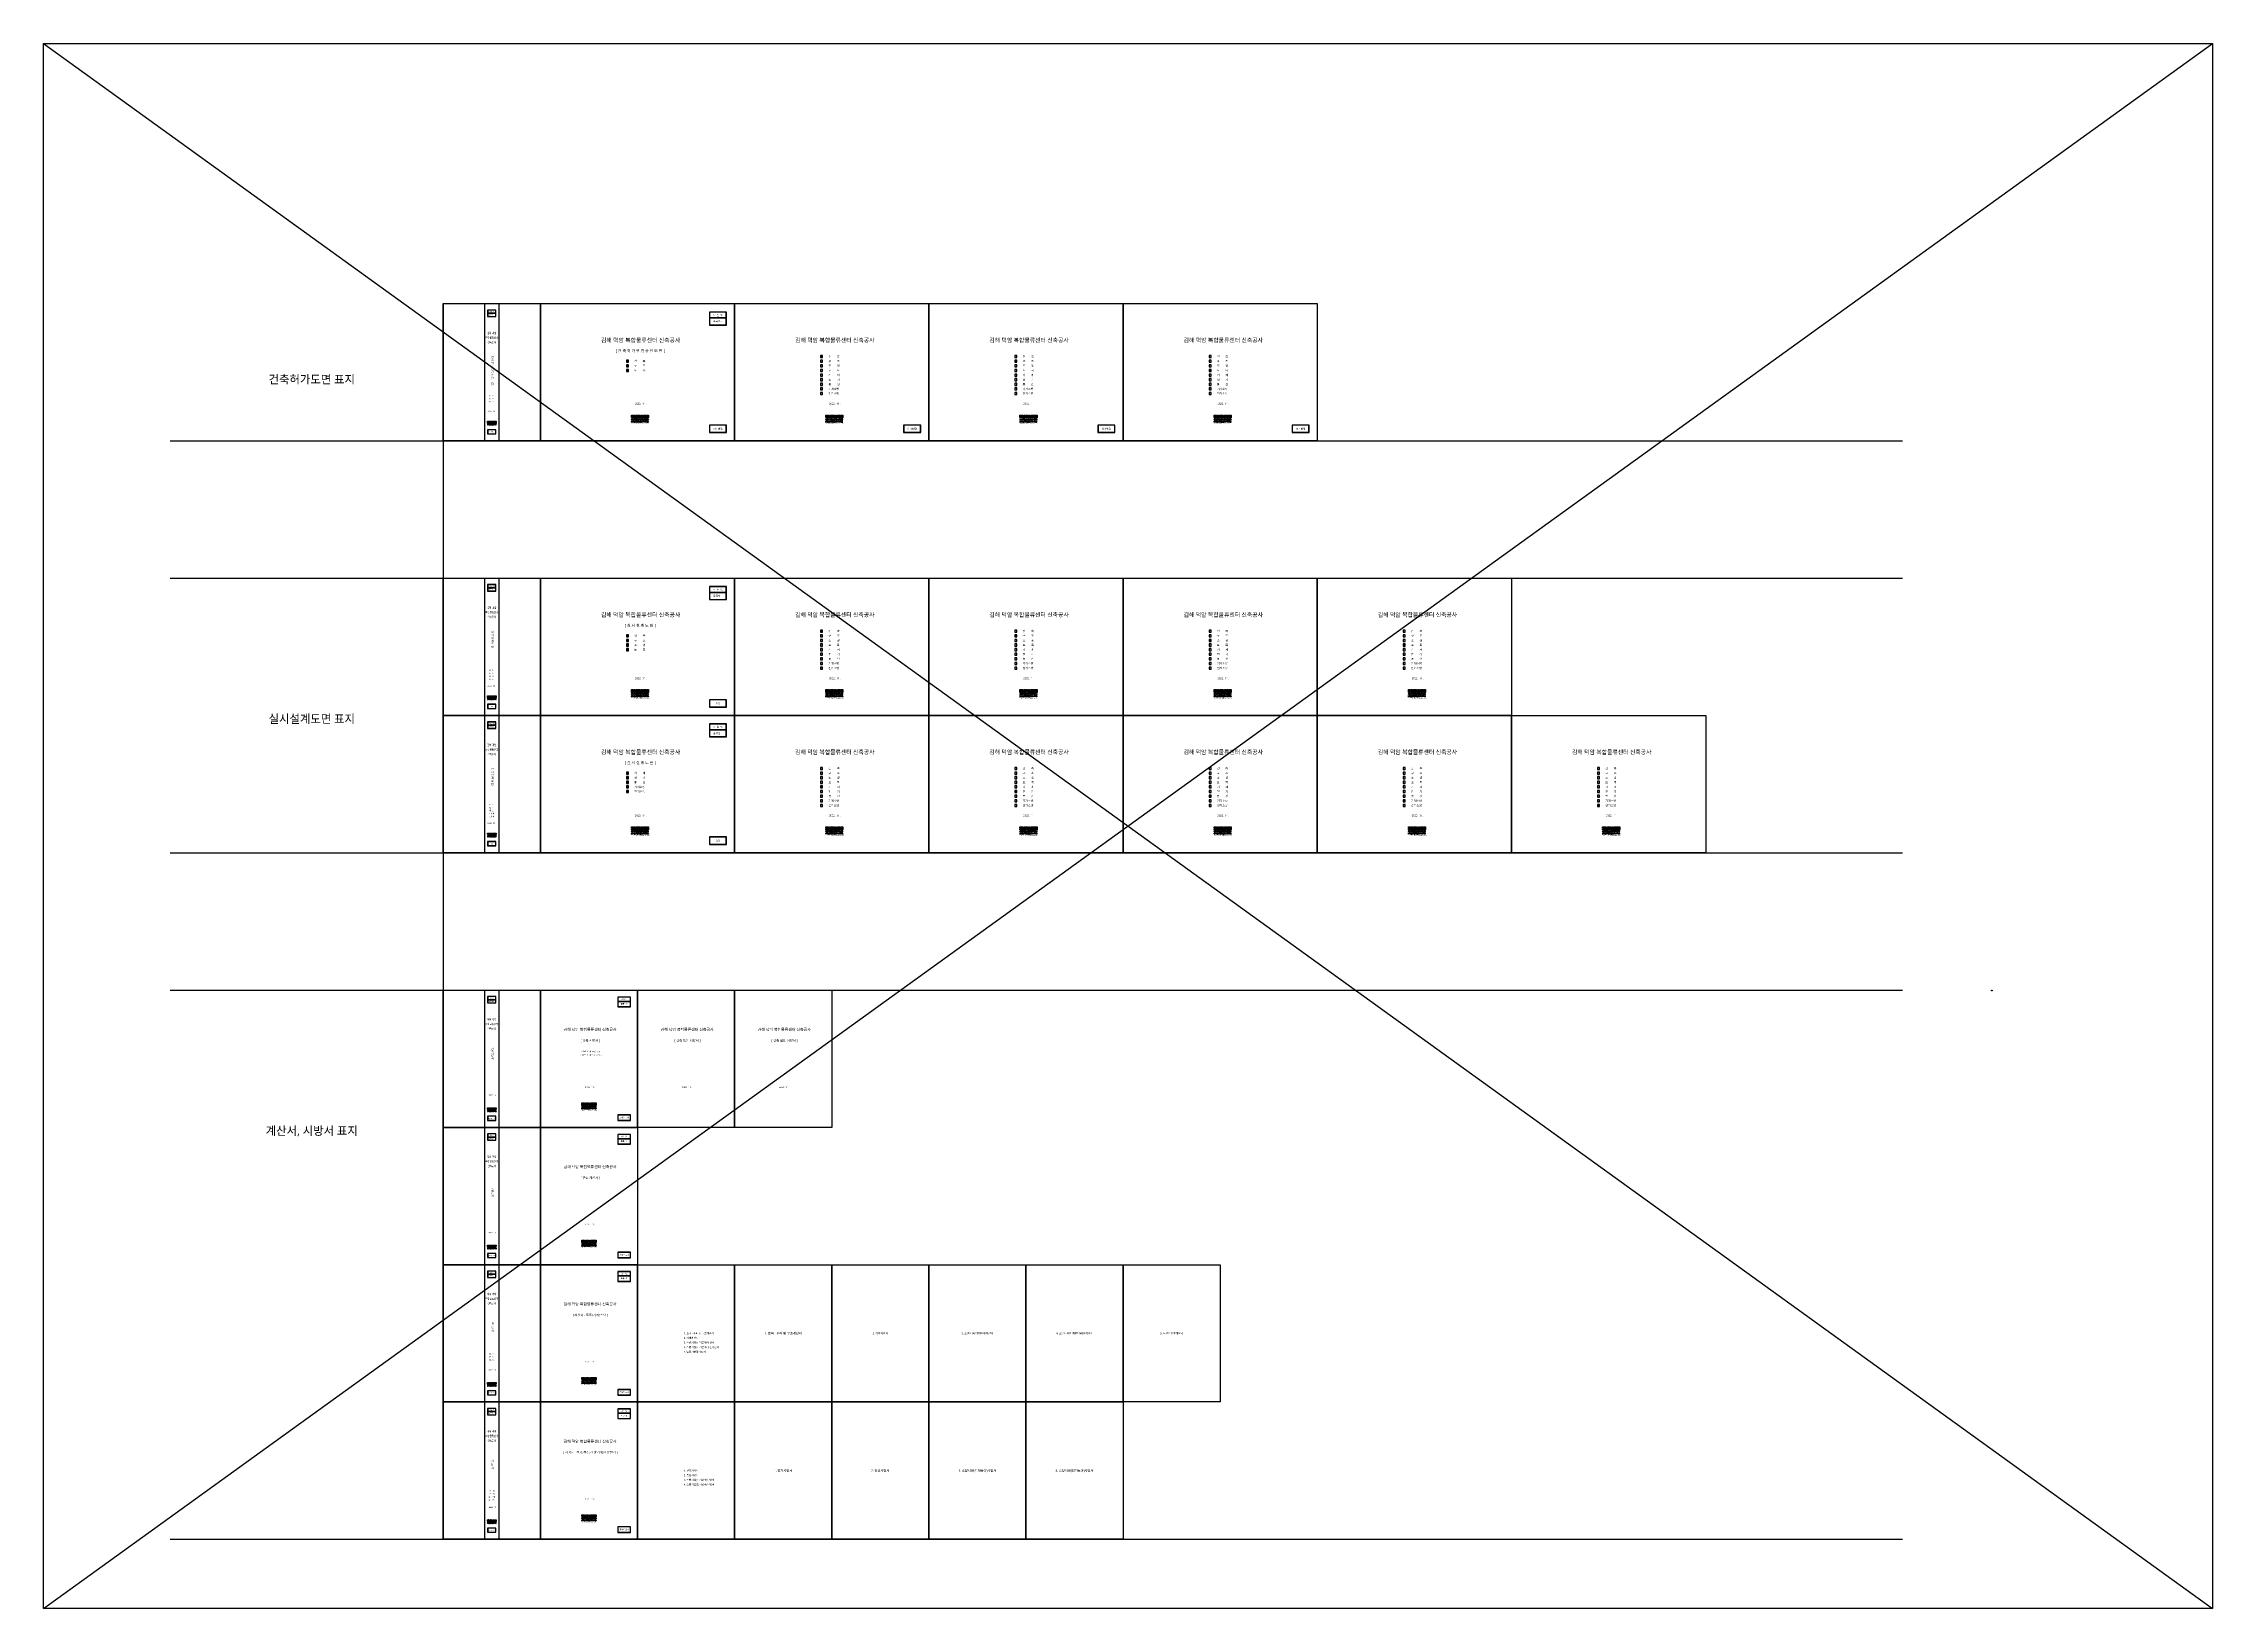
# Model space of a CAD drawing. Header units: millimetres. Extents: x 9953664 to 12293390, y 890820 to 1568026.
# Drawn here: x 9953664 to 10891863, y 890820 to 1568026 of the extents above; entities that cross this region are included whole.
import ezdxf
from ezdxf.enums import TextEntityAlignment as Align

# ---------------------------------------------------------------- set-up
doc = ezdxf.new("R2010")
doc.units = ezdxf.units.MM
doc.header["$LTSCALE"] = 200
doc.layers.get('DEFPOINTS').update_dxf_attribs({"color": 171})
for name, color, linetype in [('A1', 6, 'Continuous'), ('SASAC 도면번호', 6, 'Continuous'), ('text', 3, 'Continuous'), ('TIT', 7, 'Continuous')]:
    doc.layers.add(name, color=color, linetype=linetype)
doc.styles.add('@나눔바른고딕', font='')
doc.styles.add('CGS', font='cgse', dxfattribs={"bigfont": 'cgs'})
doc.styles.add('나눔바른고딕', font='')
doc.styles.get('@나눔바른고딕').set_extended_font_data('@NanumBarunGothic')
doc.styles.get('나눔바른고딕').set_extended_font_data('NanumBarunGothic')

# ---------------------------------------------------------------- blocks, each defined once
blk = doc.blocks.new('A$C43CE3710')
at = {"layer": 'A1'}
h = blk.add_hatch(color=164, dxfattribs=at)
h.dxf.hatch_style = 1
h.paths.add_polyline_path([(34767, 10097), (36861, 10097), (36861, 6171), (34767, 6171)], flags=16)
h.paths.add_polyline_path([(33459, 11406), (38170, 11406), (38170, 4862), (33459, 4862)])
h.paths.add_polyline_path([(28747, 10097), (30841, 10097), (30841, 6171), (28747, 6171)], flags=16)
h.paths.add_polyline_path([(27439, 11406), (32150, 11406), (32150, 4862), (27439, 4862)])
h.paths.add_polyline_path([(18060, 11406), (19369, 11406), (19369, 6171), (21441, 6171), (21441, 11406), (22749, 11406), (22749, 6171), (24821, 6171), (24821, 11406), (26130, 11406), (26130, 4862), (18060, 4862)])
h.paths.add_polyline_path([(12040, 4862), (12040, 11406), (16751, 11406), (16751, 4862), (15442, 4862), (15442, 10097), (13349, 10097), (13349, 4862)])
h.paths.add_polyline_path([(6020, 11406), (7329, 11406), (7329, 6171), (9423, 6171), (9423, 11406), (10731, 11406), (10731, 4862), (6020, 4862)])
h.paths.add_polyline_path([(0, 11406), (4711, 11406), (4711, 10097), (1309, 10097), (1309, 8788), (4711, 8788), (4711, 4862), (0, 4862), (0, 6171), (3403, 6171), (3403, 7479), (0, 7479)])
h = blk.add_hatch(color=252, dxfattribs=at)
h.dxf.hatch_style = 1
h.paths.add_polyline_path([(1448, 3097), (881, 3097), (52, 480), (555, 480), (721, 1003), (1607, 1003), (1773, 480), (2276, 480)])
h.paths.add_polyline_path([(873, 1483), (1164, 2403), (1455, 1483)], flags=16)
h.paths.add_polyline_path([(3644, 1924), (3644, 2458, 0.39079318), (3083, 2079), (3083, 2399), (2647, 2399), (2647, 480), (3083, 480), (3083, 1475, -0.48532001)])
h.paths.add_polyline_path([(5320, 2203, 0.24972359), (4774, 2464, 0.23418336), (4266, 2233, 0.16477702), (3989, 1439, 0.17273256), (4229, 676, 0.24203289), (4774, 414, 0.225337), (5320, 694, 0.09263325), (5526, 1178), (5121, 1178, -0.08651971), (5017, 970, -0.23828595), (4774, 846, -0.24030148), (4570, 965, -0.12391955), (4469, 1424, -0.14389496), (4589, 1884, -0.24232051), (4774, 2014, -0.20512917), (5012, 1919, -0.07566325), (5109, 1745), (5528, 1745, 0.10173738)])
h.paths.add_polyline_path([(7489, 1832), (7489, 480), (7053, 480), (7053, 1715, 0.49154519), (6669, 1982, 0.30989887), (6399, 1567), (6399, 480), (5963, 480), (5963, 3097), (6399, 3097), (6399, 2151, -0.79372345)])
h.paths.add_polyline_path([(8536, 2399), (8100, 2399), (8100, 480), (8536, 480)])
h.paths.add_polyline_path([(8536, 3097), (8100, 3097), (8100, 2617), (8536, 2617)])
h.paths.add_polyline_path([(9954, 2421), (9649, 2421), (9649, 3097), (9212, 3097), (9212, 2421), (8973, 2421), (8973, 2072), (9212, 2072), (9212, 959, 0.49773156), (9954, 432), (9954, 813, -0.55484251), (9649, 1003), (9649, 2072), (9954, 2072)])
h.paths.add_polyline_path([(11673, 2203, 0.24972359), (11128, 2464, 0.23418336), (10620, 2233, 0.16477702), (10343, 1439, 0.17273256), (10583, 676, 0.24203289), (11128, 414, 0.225337), (11673, 694, 0.06770676), (11842, 1041), (11416, 1041, -0.03119568), (11370, 970, -0.23828595), (11128, 846, -0.24030148), (10924, 965, -0.0918657), (10827, 1303), (11903, 1303, 0.19272497)])
h.paths.add_polyline_path([(11365, 1919, -0.11258812), (11489, 1652), (10847, 1652, -0.08738837), (10965, 1919, -0.19852825), (11128, 2014, -0.20512917)], flags=16)
h.paths.add_polyline_path([(13611, 2203, 0.24972359), (13066, 2464, 0.23418336), (12558, 2233, 0.16477702), (12281, 1439, 0.17273256), (12521, 676, 0.24203289), (13066, 414, 0.225337), (13611, 694, 0.09263325), (13818, 1178), (13412, 1178, -0.08651971), (13308, 970, -0.23828595), (13066, 846, -0.24030148), (12862, 965, -0.12391955), (12761, 1424, -0.14389496), (12881, 1884, -0.24232051), (13066, 2014, -0.20512917), (13303, 1919, -0.07566325), (13400, 1745), (13820, 1745, 0.10173738)])
h.paths.add_polyline_path([(15079, 2421), (14773, 2421), (14773, 3097), (14337, 3097), (14337, 2421), (14097, 2421), (14097, 2072), (14337, 2072), (14337, 959, 0.49773156), (15079, 432), (15079, 813, -0.55484251), (14773, 1003), (14773, 2072), (15079, 2072)])
h.paths.add_polyline_path([(16226, 2464, 0.30095953), (15601, 2067, 0.29674977), (15701, 1439, 0.08775406), (16003, 1282), (16477, 1152, -0.66792302), (16513, 871, -0.27917258), (16019, 883, -0.31504862), (15932, 1095), (15466, 1095, 0.32248309), (15920, 480, 0.18640092), (16622, 480, 0.27462993), (17016, 1003, 0.36496165), (16567, 1616), (16072, 1758, -0.67946351), (16048, 2016, -0.29598407), (16481, 1971, -0.26431808), (16543, 1815), (16980, 1815, 0.37920288)])
h.paths.add_polyline_path([(19860, 2528, 1.07265679), (18695, 2528, 0.12743598), (18904, 1966, 0.14414264), (18490, 1541, 0.85879956), (19707, 642, 0.01397692), (19781, 710), (19942, 480), (20474, 480), (20065, 1062, 0.11799367), (20324, 1854), (19928, 1854, -0.08565869), (19818, 1414), (19493, 1876, 0.24595207)])
h.paths.add_polyline_path([(19274, 2189), (19148, 2368, -0.19347712), (19151, 2667, -0.56799569), (19436, 2667, -0.35312605), (19357, 2269)], flags=16)
h.paths.add_polyline_path([(19134, 1637), (19550, 1040, 0.00203643), (19403, 917, -0.38091122), (18940, 980, -0.37397785), (19003, 1517)], flags=16)
h.paths.add_polyline_path([(23570, 2072), (22457, 2072), (22457, 2617), (23657, 2617), (23657, 3097), (21977, 3097), (21977, 480), (23657, 480), (23657, 916), (22457, 916), (22457, 1636), (23570, 1636)])
h.paths.add_polyline_path([(24838, 1982, -0.49154519), (25222, 1715), (25222, 480), (25658, 480), (25658, 1832, 0.79372345), (24568, 2151), (24568, 2421), (24132, 2421), (24132, 480), (24568, 480), (24568, 1567, -0.30989887)])
h.paths.add_polyline_path([(26315, 2226, 0.31359213), (26308, 837, 0.50092773), (27252, 843), (27310, 916), (27310, 728, -0.65970425), (26618, 523), (26136, 523, 0.3129269), (26646, 32, 0.28204385), (27586, 310, 0.18965059), (27746, 775), (27746, 2421), (27310, 2421), (27310, 2110, 0.58138937)])
h.paths.add_polyline_path([(27175, 1882, -0.31781328), (27175, 1174, -0.49640213), (26649, 1178, -0.25488513), (26649, 1879, -0.48857146)], flags=16)
h.paths.add_polyline_path([(28761, 3097), (28325, 3097), (28325, 2617), (28761, 2617)])
h.paths.add_polyline_path([(28761, 2399), (28325, 2399), (28325, 480), (28761, 480)])
h.paths.add_polyline_path([(30892, 1832), (30892, 480), (30455, 480), (30455, 1715, 0.49154519), (30071, 1982, 0.30989887), (29801, 1567), (29801, 480), (29365, 480), (29365, 2421), (29801, 2421), (29801, 2151, -0.79372345)])
h.paths.add_polyline_path([(32656, 2203, 0.24972359), (32111, 2464, 0.23418336), (31602, 2233, 0.16477702), (31325, 1439, 0.17273256), (31565, 676, 0.24203289), (32111, 414, 0.225337), (32656, 694, 0.06770676), (32825, 1041), (32399, 1041, -0.03119568), (32353, 970, -0.23828595), (32111, 846, -0.24030148), (31906, 965, -0.0918657), (31809, 1303), (32885, 1303, 0.19272497)])
h.paths.add_polyline_path([(31829, 1652, -0.08738837), (31948, 1919, -0.19852825), (32111, 2014, -0.20512917), (32348, 1919, -0.11258812), (32472, 1652)], flags=16)
h.paths.add_polyline_path([(34588, 2203, 0.24972359), (34043, 2464, 0.23418336), (33535, 2233, 0.16477702), (33258, 1439, 0.17273256), (33498, 676, 0.24203289), (34043, 414, 0.225337), (34588, 694, 0.06770676), (34757, 1041), (34331, 1041, -0.03119568), (34285, 970, -0.23828595), (34043, 846, -0.24030148), (33839, 965, -0.0918657), (33742, 1303), (34818, 1303, 0.19272497)])
h.paths.add_polyline_path([(33762, 1652, -0.08738837), (33880, 1919, -0.19852825), (34043, 2014, -0.20512917), (34280, 1919, -0.11258812), (34404, 1652)], flags=16)
h.paths.add_polyline_path([(36295, 1924), (36295, 2458, 0.39079318), (35734, 2079), (35734, 2399), (35298, 2399), (35298, 480), (35734, 480), (35734, 1475, -0.48532001)])
h.paths.add_polyline_path([(37686, 1616), (37192, 1758, -0.67946351), (37167, 2016, -0.29598407), (37601, 1971, -0.26431808), (37663, 1815), (38100, 1815, 0.37920288), (37345, 2464, 0.30095953), (36720, 2067, 0.29674977), (36820, 1439, 0.08775406), (37123, 1282), (37597, 1152, -0.66792302), (37633, 871, -0.27917258), (37139, 883, -0.31504862), (37052, 1095), (36586, 1095, 0.32248309), (37039, 480, 0.18640092), (37741, 480, 0.27462993), (38136, 1003, 0.36496165)])
at = {"layer": 'A1', "color": 252}
blk.add_line((881, 3097), (52, 480), dxfattribs=at)
at = {"layer": 'A1', "color": 164}
for points in [[(0, 11406), (4711, 11406), (4711, 10097), (1309, 10097), (1309, 8788), (4711, 8788), (4711, 4862), (0, 4862), (0, 6171), (3403, 6171), (3403, 7479), (0, 7479)], [(6020, 11406), (7329, 11406), (7329, 6171), (9423, 6171), (9423, 11406), (10731, 11406), (10731, 4862), (6020, 4862)], [(12040, 4862), (12040, 11406), (16751, 11406), (16751, 4862), (15442, 4862), (15442, 10097), (13349, 10097), (13349, 4862)], [(18060, 11406), (19369, 11406), (19369, 6171), (21441, 6171), (21441, 11406), (22749, 11406), (22749, 6171), (24821, 6171), (24821, 11406), (26130, 11406), (26130, 4862), (18060, 4862)], [(27439, 11406), (32150, 11406), (32150, 4862), (27439, 4862)], [(28747, 10097), (30841, 10097), (30841, 6171), (28747, 6171)], [(33459, 11406), (38170, 11406), (38170, 4862), (33459, 4862)], [(34767, 10097), (36861, 10097), (36861, 6171), (34767, 6171)]]:
    blk.add_lwpolyline(points, close=True, dxfattribs=at)
at = {"layer": 'A1', "color": 252}
for points in [[(52, 480), (881, 3097), (1448, 3097), (2276, 480), (1773, 480), (1607, 1003), (721, 1003), (555, 480)], [(1164, 2403), (873, 1483), (1455, 1483)], [(8100, 3097), (8536, 3097), (8536, 2617), (8100, 2617)], [(8100, 2399), (8536, 2399), (8536, 480), (8100, 480)], [(21977, 3097), (23657, 3097), (23657, 2617), (22457, 2617), (22457, 2072), (23570, 2072), (23570, 1636), (22457, 1636), (22457, 916), (23657, 916), (23657, 480), (21977, 480)], [(28325, 3097), (28761, 3097), (28761, 2617), (28325, 2617)], [(28325, 2399), (28761, 2399), (28761, 480), (28325, 480)]]:
    blk.add_lwpolyline(points, close=True, dxfattribs=at)
for points in [[(2647, 2399), (3083, 2399), (3083, 2079, -0.39079318), (3644, 2458), (3644, 1924, 0.48001727), (3083, 1483), (3083, 480), (2647, 480)], [(5109, 1745, 0.07566325), (5012, 1919, 0.20512917), (4774, 2014, 0.19852825), (4611, 1919, 0.15640875), (4469, 1424, 0.12391955), (4570, 965, 0.24030148), (4774, 846, 0.23828595), (5017, 970, 0.08651971), (5121, 1178), (5526, 1178, -0.09263325), (5320, 694, -0.225337), (4774, 414, -0.24203289), (4229, 676, -0.17273256), (3989, 1439, -0.15522161), (4237, 2194, -0.25473928), (4774, 2464, -0.24972359), (5320, 2203, -0.10173738), (5528, 1745)], [(5963, 3097), (6399, 3097), (6399, 2151, -0.79372345), (7489, 1832), (7489, 480), (7053, 480), (7053, 1715, 0.49154519), (6669, 1982, 0.30989887), (6399, 1567), (6399, 480), (5963, 480)], [(8973, 2421), (9212, 2421), (9212, 3097), (9649, 3097), (9649, 2421), (9954, 2421), (9954, 2072), (9649, 2072), (9649, 1003, 0.55484251), (9954, 813), (9954, 432, -0.49773156), (9212, 959), (9212, 2072), (8973, 2072)], [(10343, 1439, 0.17273256), (10583, 676, 0.24203289), (11128, 414, 0.225337), (11673, 694, 0.06770676), (11842, 1041), (11416, 1041, -0.03119568), (11370, 970, -0.23828595), (11128, 846, -0.24030148), (10924, 965, -0.0918657), (10827, 1303), (11903, 1303, 0.19272497), (11673, 2203, 0.24972359), (11128, 2464, 0.25473928), (10591, 2194, 0.15522161)], [(13400, 1745, 0.07566325), (13303, 1919, 0.20512917), (13066, 2014, 0.19852825), (12903, 1919, 0.15640875), (12761, 1424, 0.12391955), (12862, 965, 0.24030148), (13066, 846, 0.23828595), (13308, 970, 0.08651971), (13412, 1178), (13818, 1178, -0.09263325), (13611, 694, -0.225337), (13066, 414, -0.24203289), (12521, 676, -0.17273256), (12281, 1439, -0.15522161), (12529, 2194, -0.25473928), (13066, 2464, -0.24972359), (13611, 2203, -0.10173738), (13820, 1745)], [(14097, 2421), (14337, 2421), (14337, 3097), (14773, 3097), (14773, 2421), (15079, 2421), (15079, 2072), (14773, 2072), (14773, 1003, 0.55484251), (15079, 813), (15079, 432, -0.49773156), (14337, 959), (14337, 2072), (14097, 2072)], [(16543, 1815), (16980, 1815, 0.37920288), (16226, 2464, 0.2988451), (15603, 2072, 0.29918144), (15701, 1439, 0.08775406), (16003, 1282), (16477, 1152, -0.66792302), (16513, 871, -0.27917258), (16019, 883, -0.31504862), (15932, 1095), (15466, 1095, 0.32248309), (15920, 480, 0.18640092), (16622, 480, 0.27462993), (17016, 1003, 0.36496165), (16567, 1616), (16072, 1758, -0.67946351), (16048, 2016, -0.29598407), (16481, 1971, -0.26431808)], [(19148, 2368, -0.19347712), (19151, 2667, -0.56799569), (19436, 2667, -0.35312605), (19357, 2269), (19274, 2189)], [(24132, 2421), (24568, 2421), (24568, 2151, -0.79372345), (25658, 1832), (25658, 480), (25222, 480), (25222, 1715, 0.49154519), (24838, 1982, 0.30989887), (24568, 1567), (24568, 480), (24132, 480)], [(26649, 1879, 0.25488513), (26649, 1178, 0.49640213), (27175, 1174, 0.31781328), (27175, 1882, 0.48857146)], [(29365, 2421), (29801, 2421), (29801, 2151, -0.79372345), (30892, 1832), (30892, 480), (30455, 480), (30455, 1715, 0.49154519), (30071, 1982, 0.30989887), (29801, 1567), (29801, 480), (29365, 480)], [(31325, 1439, 0.17273256), (31565, 676, 0.24203289), (32111, 414, 0.225337), (32656, 694, 0.06770676), (32825, 1041), (32399, 1041, -0.03119568), (32353, 970, -0.23828595), (32111, 846, -0.24030148), (31906, 965, -0.0918657), (31809, 1303), (32885, 1303, 0.19272497), (32656, 2203, 0.24972359), (32111, 2464, 0.25473928), (31573, 2194, 0.15522161)], [(33258, 1439, 0.17273256), (33498, 676, 0.24203289), (34043, 414, 0.225337), (34588, 694, 0.06770676), (34757, 1041), (34331, 1041, -0.03119568), (34285, 970, -0.23828595), (34043, 846, -0.24030148), (33839, 965, -0.0918657), (33742, 1303), (34818, 1303, 0.19272497), (34588, 2203, 0.24972359), (34043, 2464, 0.25473928), (33506, 2194, 0.15522161)], [(35298, 2399), (35734, 2399), (35734, 2079, -0.39079318), (36295, 2458), (36295, 1924, 0.48001727), (35734, 1483), (35734, 480), (35298, 480)], [(37663, 1815), (38100, 1815, 0.37920288), (37345, 2464, 0.2988451), (36722, 2072, 0.29918144), (36820, 1439, 0.08775406), (37123, 1282), (37597, 1152, -0.66792302), (37633, 871, -0.27917258), (37139, 883, -0.31504862), (37052, 1095), (36586, 1095, 0.32248309), (37039, 480, 0.18640092), (37741, 480, 0.27462993), (38136, 1003, 0.36496165), (37686, 1616), (37192, 1758, -0.67946351), (37167, 2016, -0.29598407), (37601, 1971, -0.26431808)]]:
    blk.add_lwpolyline(points, format="xyb", close=True, dxfattribs=at)
for points in [[(11128, 2014, 0.19852825), (10965, 1919, 0.08738837), (10847, 1652), (11489, 1652, 0.11258812), (11365, 1919, 0.20512917), (11128, 2014)], [(19493, 1876), (19818, 1414, 0.08565869), (19928, 1854), (20324, 1854, -0.11799367), (20065, 1062), (20474, 480), (19942, 480), (19781, 710, -0.01397692), (19707, 642, -0.86197512), (18493, 1546, -0.14278561), (18904, 1966, -0.12743598), (18695, 2528, -1.07265679), (19860, 2528, -0.24595207), (19493, 1876)], [(19134, 1637), (19003, 1517, 0.37397785), (18940, 980, 0.38091122), (19403, 917, -0.00203643), (19550, 1040, -0.00203643)], [(27746, 775, -0.18965059), (27586, 310, -0.28204385), (26646, 32, -0.3129269), (26136, 523), (26618, 523, 0.65970425), (27310, 728), (27310, 916), (27224, 808, -0.47755789), (26308, 837, -0.31359213), (26315, 2226, -0.58138937), (27310, 2110), (27310, 2421), (27746, 2421), (27746, 759)], [(32111, 2014, 0.19852825), (31948, 1919, 0.08738837), (31829, 1652), (32472, 1652, 0.11258812), (32348, 1919, 0.20512917), (32111, 2014)], [(34043, 2014, 0.19852825), (33880, 1919, 0.08738837), (33762, 1652), (34404, 1652, 0.11258812), (34280, 1919, 0.20512917), (34043, 2014)]]:
    blk.add_lwpolyline(points, format="xyb", dxfattribs=at)
blk.add_lwpolyline([(19550, 1040), (19134, 1637)], dxfattribs=at)
blk = doc.blocks.new('A$C3F243212')
at = {"layer": 'A1'}
h = blk.add_hatch(color=164, dxfattribs=at)
h.dxf.hatch_style = 1
h.paths.add_polyline_path([(35429, 4372), (36596, 4372), (36596, 5266), (36967, 5266), (36967, 4372), (38134, 4372), (38134, 4001), (35429, 4001)])
h.paths.add_polyline_path([(32137, 5179), (34842, 5179), (34842, 4808), (33675, 4808), (33675, 3870), (33304, 3870), (33304, 4808), (32137, 4808)])
h.paths.add_polyline_path([(32595, 6444), (34384, 6444), (34384, 5942), (32595, 5942)], flags=16)
edge = h.paths.add_edge_path()
edge.add_line((32225, 6793), (34755, 6793))
edge.add_line((34755, 6793), (34755, 5789))
edge.add_arc((34537, 5789), 218, -90, 0, ccw=False)
edge.add_line((34537, 5571), (32443, 5571))
edge.add_arc((32443, 5789), 218, 180, 270, ccw=False)
edge.add_line((32225, 5789), (32225, 6793))
h.paths.add_polyline_path([(31110, 6793), (31481, 6793), (31481, 5768), (31851, 5768), (31851, 5397), (31481, 5397), (31481, 3870), (31110, 3870)])
h.paths.add_polyline_path([(27823, 6793), (28194, 6793), (28194, 5768), (28564, 5768), (28564, 5397), (28194, 5397), (28194, 3870), (27823, 3870)])
h.paths.add_polyline_path([(22296, 5571), (25000, 5571), (25000, 5200), (23834, 5200), (23834, 4873), (24913, 4873), (24913, 3870), (24542, 3870), (24542, 4524), (22383, 4524), (22383, 4873), (23463, 4873), (23463, 5200), (22296, 5200)])
edge = h.paths.add_edge_path()
edge.add_line((19229, 4904), (19600, 4904))
edge.add_line((19600, 4904), (19600, 4241))
edge.add_line((19600, 4241), (21646, 4241))
edge.add_line((21646, 4241), (21646, 3870))
edge.add_line((21646, 3870), (19459, 3870))
edge.add_arc((19459, 4100), 230, 179.229739, 270, ccw=False)
edge.add_line((19229, 4103), (19229, 4904))
edge = h.paths.add_edge_path(flags=16)
edge.add_arc((16626, 6022), 331, 0, 360)
h.paths.add_polyline_path([(17976, 6814), (18347, 6814), (18347, 6313), (18718, 6313), (18718, 5942), (18347, 5942), (18347, 5397), (17976, 5397)])
h.paths.add_polyline_path([(16319, 4524), (17976, 4524), (17976, 4241), (16319, 4241)], flags=16)
edge = h.paths.add_edge_path()
edge.add_line((15948, 5157), (16319, 5157))
edge.add_line((16319, 5157), (16319, 4873))
edge.add_line((16319, 4873), (17976, 4873))
edge.add_line((17976, 4873), (17976, 5157))
edge.add_line((17976, 5157), (18347, 5157))
edge.add_line((18347, 5157), (18347, 4088))
edge.add_arc((18129, 4088), 218, -90, 0, ccw=False)
edge.add_line((18129, 3870), (16166, 3870))
edge.add_arc((16166, 4088), 218, 180, 270, ccw=False)
edge.add_line((15948, 4088), (15948, 5157))
edge = h.paths.add_edge_path(flags=16)
edge.add_arc((13806, 4598), 550, 0, 360)
h.paths.add_polyline_path([(9160, 5048), (11864, 5048), (11864, 4677), (10697, 4677), (10697, 3848), (10326, 3848), (10326, 4677), (9160, 4677)])
edge = h.paths.add_edge_path(flags=17)
edge.add_arc((10512, 6112), 483, 0, 360)
edge = h.paths.add_edge_path()
edge.add_arc((10512, 6112), 854, 0, 360)
edge = h.paths.add_edge_path()
edge.add_line((6093, 4904), (6464, 4904))
edge.add_line((6464, 4904), (6464, 4241))
edge.add_line((6464, 4241), (8510, 4241))
edge.add_line((8510, 4241), (8510, 3870))
edge.add_line((8510, 3870), (6323, 3870))
edge.add_arc((6323, 4100), 230, 179.229739, 270, ccw=False)
edge.add_line((6093, 4103), (6093, 4904))
h.paths.add_polyline_path([(8118, 6814), (8489, 6814), (8489, 4808), (8118, 4808), (8118, 6045), (7579, 6045), (7579, 6416), (8118, 6416)])
h.paths.add_polyline_path([(1405, 5179), (4110, 5179), (4110, 4808), (2943, 4808), (2943, 3848), (2572, 3848), (2572, 4808), (1405, 4808)])
edge = h.paths.add_edge_path()
edge.add_arc((3942, 6001), 1263, 20.524959, 58.373257, ccw=False)
edge.add_arc((986, 5298), 4295, -15.471133, 15.471133, ccw=False)
edge.add_arc((4118, 4556), 1085, 296.64775, 338.153511, ccw=False)
edge.add_line((4604, 3586), (4604, 4064))
edge.add_arc((3725, 4825), 1163, 319.105231, 350.298234)
edge.add_arc((339, 5335), 4587, 351.145707, 368.854293)
edge.add_arc((3868, 5878), 1017, 9.207591, 43.58826)
edge.add_line((4604, 6579), (4604, 7076))
edge = h.paths.add_edge_path()
edge.add_arc((1573, 6001), 1263, 121.626743, 159.475041)
edge.add_arc((4529, 5298), 4295, 164.528867, 195.471133)
edge.add_arc((1397, 4556), 1085, 201.846489, 243.35225)
edge.add_line((911, 3586), (911, 4064))
edge.add_arc((1790, 4825), 1163, 189.701766, 220.894769, ccw=False)
edge.add_arc((5175, 5335), 4587, 171.145707, 188.854293, ccw=False)
edge.add_arc((1647, 5878), 1017, 136.41174, 170.792409, ccw=False)
edge.add_line((911, 6579), (911, 7076))
edge = h.paths.add_edge_path()
edge.add_line((36782, 6793), (36574, 6793))
edge.add_arc((35243, 6855), 1333, 328.518195, 357.323544, ccw=False)
edge.add_arc((35617, 6676), 922, 297.308443, 325.851326, ccw=False)
edge.add_arc((35402, 7130), 1423, 276.360588, 296.605063, ccw=False)
edge.add_line((35560, 5715), (35560, 5312))
edge.add_arc((35401, 7004), 1699, 275.359698, 296.3251)
edge.add_arc((35578, 6701), 1349, 295.298055, 314.009206)
edge.add_arc((35465, 6837), 1525, 313.511253, 329.655636)
edge.add_arc((38098, 6837), 1525, 210.344364, 226.488747)
edge.add_arc((37985, 6701), 1349, 225.990794, 244.701945)
edge.add_arc((38162, 7004), 1699, 243.6749, 264.640302)
edge.add_line((38003, 5312), (38003, 5715))
edge.add_arc((38161, 7130), 1423, 243.394937, 263.639412, ccw=False)
edge.add_arc((37947, 6676), 922, 214.148674, 242.691557, ccw=False)
edge.add_arc((38320, 6855), 1333, 182.676456, 211.481805, ccw=False)
edge.add_line((36989, 6793), (36782, 6793))
edge = h.paths.add_edge_path()
edge.add_line((29801, 6793), (30008, 6793))
edge.add_arc((34281, 6633), 4275, 177.860545, 188.386023)
edge.add_arc((32355, 6189), 2312, 184.442843, 200.649372)
edge.add_arc((30991, 5731), 875, 204.120327, 250.938571)
edge.add_line((30706, 4904), (30706, 4487))
edge.add_arc((30911, 5541), 1074, 224.041443, 258.9788, ccw=False)
edge.add_arc((31596, 6098), 1955, 203.321784, 221.801908, ccw=False)
edge.add_arc((28006, 6098), 1955, 318.198092, 336.678216, ccw=False)
edge.add_arc((28691, 5541), 1074, 281.0212, 315.958557, ccw=False)
edge.add_line((28897, 4487), (28897, 4904))
edge.add_arc((28611, 5731), 875, 289.061429, 335.879673)
edge.add_arc((27247, 6189), 2312, 339.350628, 355.557157)
edge.add_arc((25322, 6633), 4275, 351.613977, 362.139455)
edge.add_line((29594, 6793), (29801, 6793))
edge = h.paths.add_edge_path()
edge.add_line((26514, 6793), (26721, 6793))
edge.add_arc((30994, 6633), 4275, 177.860545, 188.386023)
edge.add_arc((29069, 6189), 2312, 184.442843, 200.649372)
edge.add_arc((27705, 5731), 875, 204.120327, 250.938571)
edge.add_line((27419, 4904), (27419, 4487))
edge.add_arc((27624, 5541), 1074, 224.041443, 258.9788, ccw=False)
edge.add_arc((28309, 6098), 1955, 203.321784, 221.801908, ccw=False)
edge.add_arc((24719, 6098), 1955, 318.198092, 336.678216, ccw=False)
edge.add_arc((25404, 5541), 1074, 281.0212, 315.958557, ccw=False)
edge.add_line((25610, 4487), (25610, 4904))
edge.add_arc((25324, 5731), 875, 289.061429, 335.879673)
edge.add_arc((23960, 6189), 2312, 339.350628, 355.557157)
edge.add_arc((22035, 6633), 4275, 351.613977, 362.139455)
edge.add_line((26307, 6793), (26514, 6793))
edge = h.paths.add_edge_path()
edge.add_line((23648, 6989), (23855, 6989))
edge.add_line((23855, 6989), (23855, 6771))
edge.add_line((23855, 6771), (24913, 6771))
edge.add_line((24913, 6771), (24913, 6400))
edge.add_line((24913, 6400), (23907, 6400))
edge.add_arc((24454, 6965), 787, 225.899058, 261.083533)
edge.add_arc((24929, 9875), 3735, 260.800472, 269.750969)
edge.add_line((24913, 6140), (24913, 5782))
edge.add_arc((24993, 11568), 5787, 262.447433, 269.210567, ccw=False)
edge.add_arc((24404, 6950), 1131, 228.0299, 261.246242, ccw=False)
edge.add_arc((22892, 6950), 1131, 278.753758, 311.9701, ccw=False)
edge.add_arc((22303, 11568), 5787, 270.789433, 277.552567, ccw=False)
edge.add_line((22383, 5782), (22383, 6140))
edge.add_arc((22367, 9875), 3735, 270.249031, 279.199528)
edge.add_arc((22842, 6965), 787, 278.916467, 314.100942)
edge.add_line((23389, 6400), (22383, 6400))
edge.add_line((22383, 6400), (22383, 6771))
edge.add_line((22383, 6771), (23441, 6771))
edge.add_line((23441, 6771), (23441, 6989))
edge.add_line((23441, 6989), (23648, 6989))
edge = h.paths.add_edge_path()
edge.add_arc((19186, 6888), 1637, 267.008533, 316.543254)
edge.add_line((20375, 5762), (21253, 5762))
edge.add_line((21253, 5762), (21253, 4808))
edge.add_line((21253, 4808), (21624, 4808))
edge.add_line((21624, 4808), (21624, 6814))
edge.add_line((21624, 6814), (21253, 6814))
edge.add_line((21253, 6814), (21253, 6133))
edge.add_line((21253, 6133), (20557, 6133))
edge.add_arc((18913, 6662), 1727, 342.157091, 365.076792)
edge.add_line((20633, 6814), (19145, 6814))
edge.add_line((19145, 6814), (19145, 6444))
edge.add_line((19145, 6444), (20222, 6444))
edge.add_arc((19451, 6485), 772, 302.494644, 356.956688, ccw=False)
edge.add_arc((19120, 7174), 1535, 269.276009, 299.079754, ccw=False)
edge.add_line((19101, 5640), (19101, 5253))
edge = h.paths.add_edge_path()
edge.add_line((16002, 6352), (15798, 6352))
edge.add_line((15798, 6352), (15798, 6701))
edge.add_line((15798, 6701), (16441, 6701))
edge.add_line((16441, 6701), (16441, 6989))
edge.add_line((16441, 6989), (16812, 6989))
edge.add_line((16812, 6989), (16812, 6701))
edge.add_line((16812, 6701), (17455, 6701))
edge.add_line((17455, 6701), (17455, 6352))
edge.add_line((17455, 6352), (17251, 6352))
edge.add_arc((16626, 6022), 706, -207.867354, 27.867354, ccw=False)
edge = h.paths.add_edge_path()
edge.add_line((13110, 5200), (12432, 5200))
edge.add_line((12432, 5200), (12432, 5571))
edge.add_line((12432, 5571), (13621, 5571))
edge.add_line((13621, 5571), (13621, 5881))
edge.add_line((13621, 5881), (13992, 5881))
edge.add_line((13992, 5881), (13992, 5571))
edge.add_line((13992, 5571), (15180, 5571))
edge.add_line((15180, 5571), (15180, 5200))
edge.add_line((15180, 5200), (14502, 5200))
edge.add_arc((13806, 4598), 920, -220.86639, 40.86639, ccw=False)
edge = h.paths.add_edge_path()
edge.add_line((13806, 6814), (15071, 6814))
edge.add_line((15071, 6814), (15071, 6444))
edge.add_line((15071, 6444), (14086, 6444))
edge.add_arc((14511, 6721), 508, 213.061376, 256.370124)
edge.add_arc((15032, 9801), 3631, 259.83716, 270.614952)
edge.add_line((15071, 6171), (15071, 5800))
edge.add_arc((15063, 10197), 4398, 260.754933, 270.102439, ccw=False)
edge.add_arc((14572, 7128), 1290, 233.567339, 260.396288, ccw=False)
edge.add_arc((13040, 7128), 1290, 279.603712, 306.432661, ccw=False)
edge.add_arc((12549, 10197), 4398, 269.897561, 279.245067, ccw=False)
edge.add_line((12541, 5800), (12541, 6171))
edge.add_arc((12580, 9801), 3631, 269.385048, 280.16284)
edge.add_arc((13101, 6721), 508, 283.629876, 326.938624)
edge.add_line((13527, 6444), (12541, 6444))
edge.add_line((12541, 6444), (12541, 6814))
edge.add_line((12541, 6814), (13806, 6814))
edge = h.paths.add_edge_path()
edge.add_line((6744, 6814), (6952, 6814))
edge.add_arc((9216, 6764), 2264, 178.710642, 196.493341)
edge.add_arc((7719, 6373), 720, 200.478151, 262.282075)
edge.add_line((7623, 5659), (7623, 5263))
edge.add_arc((7788, 6488), 1237, 235.866769, 262.309465, ccw=False)
edge.add_arc((7567, 6258), 923, 206.905168, 239.187129, ccw=False)
edge.add_arc((5920, 6258), 923, 300.812871, 333.094832, ccw=False)
edge.add_arc((5699, 6488), 1237, 277.690535, 304.133231, ccw=False)
edge.add_line((5865, 5263), (5865, 5659))
edge.add_arc((5768, 6373), 720, 277.717925, 339.521849)
edge.add_arc((4272, 6764), 2264, 343.506659, 361.289358)
edge.add_line((6536, 6814), (6744, 6814))
edge = h.paths.add_edge_path()
edge.add_line((2757, 6814), (4023, 6814))
edge.add_line((4023, 6814), (4023, 6444))
edge.add_line((4023, 6444), (3009, 6444))
edge.add_arc((3602, 6589), 610, 193.790716, 256.701549)
edge.add_arc((4048, 8509), 2581, 256.859557, 269.432154)
edge.add_line((4023, 5928), (4023, 5571))
edge.add_arc((4073, 9013), 3442, 257.990842, 269.155675, ccw=False)
edge.add_arc((3632, 6818), 1204, 223.391248, 256.789469, ccw=False)
edge.add_arc((1883, 6818), 1204, 283.210531, 316.608752, ccw=False)
edge.add_arc((1442, 9013), 3442, 270.844325, 282.009158, ccw=False)
edge.add_line((1492, 5571), (1492, 5928))
edge.add_arc((1467, 8509), 2581, 270.567846, 283.140443)
edge.add_arc((1913, 6589), 610, 283.298451, 346.209284)
edge.add_line((2506, 6444), (1492, 6444))
edge.add_line((1492, 6444), (1492, 6814))
edge.add_line((1492, 6814), (2757, 6814))
at = {"layer": 'A1', "color": 164}
for points in [[(911, 7076, 0.16666222), (390, 6444, 0.13583746), (390, 4152, 0.18310933), (911, 3586), (911, 4064, -0.13695186), (643, 4629, -0.07742242), (643, 6041, -0.15114951), (911, 6579)], [(4604, 7076, -0.16666222), (5125, 6444, -0.13583746), (5125, 4152, -0.18310933), (4604, 3586), (4604, 4064, 0.13695186), (4872, 4629, 0.07742242), (4872, 6041, 0.15114951), (4604, 6579)], [(6093, 4904), (6464, 4904), (6464, 4241), (8510, 4241), (8510, 3870), (6323, 3870, -0.4181566), (6093, 4103)], [(15948, 5157), (16319, 5157), (16319, 4873), (17976, 4873), (17976, 5157), (18347, 5157), (18347, 4088, -0.41421356), (18129, 3870), (16166, 3870, -0.41421356), (15948, 4088)], [(19229, 4904), (19600, 4904), (19600, 4241), (21646, 4241), (21646, 3870), (19459, 3870, -0.4181566), (19229, 4103)], [(32225, 6793), (34755, 6793), (34755, 5789, -0.41421356), (34537, 5571), (32443, 5571, -0.41421356), (32225, 5789)]]:
    blk.add_lwpolyline(points, format="xyb", close=True, dxfattribs=at)
for points in [[(1405, 5179), (4110, 5179), (4110, 4808), (2943, 4808), (2943, 3848), (2572, 3848), (2572, 4808), (1405, 4808)], [(8118, 6814), (8489, 6814), (8489, 4808), (8118, 4808), (8118, 6045), (7579, 6045), (7579, 6416), (8118, 6416)], [(9160, 5048), (11864, 5048), (11864, 4677), (10697, 4677), (10697, 3848), (10326, 3848), (10326, 4677), (9160, 4677)], [(16319, 4524), (17976, 4524), (17976, 4241), (16319, 4241)], [(17976, 6814), (18347, 6814), (18347, 6313), (18718, 6313), (18718, 5942), (18347, 5942), (18347, 5397), (17976, 5397)], [(22296, 5571), (25000, 5571), (25000, 5200), (23834, 5200), (23834, 4873), (24913, 4873), (24913, 3870), (24542, 3870), (24542, 4524), (22383, 4524), (22383, 4873), (23463, 4873), (23463, 5200), (22296, 5200)], [(27823, 6793), (28194, 6793), (28194, 5768), (28564, 5768), (28564, 5397), (28194, 5397), (28194, 3870), (27823, 3870)], [(31110, 6793), (31481, 6793), (31481, 5768), (31851, 5768), (31851, 5397), (31481, 5397), (31481, 3870), (31110, 3870)], [(32137, 5179), (34842, 5179), (34842, 4808), (33675, 4808), (33675, 3870), (33304, 3870), (33304, 4808), (32137, 4808)], [(32595, 6444), (34384, 6444), (34384, 5942), (32595, 5942)], [(35429, 4372), (36596, 4372), (36596, 5266), (36967, 5266), (36967, 4372), (38134, 4372), (38134, 4001), (35429, 4001)]]:
    blk.add_lwpolyline(points, close=True, dxfattribs=at)
for points in [[(2757, 6814), (1492, 6814), (1492, 6444), (2506, 6444, -0.28160921), (2054, 5995, -0.0549134), (1492, 5928), (1492, 5571, 0.04875435), (2158, 5646, 0.14676765), (2757, 5991)], [(2757, 6814), (4023, 6814), (4023, 6444), (3009, 6444, 0.28160921), (3461, 5995, 0.0549134), (4023, 5928), (4023, 5571, -0.04875435), (3357, 5646, -0.14676765), (2757, 5991)], [(6744, 6814), (6536, 6814, -0.07774775), (6443, 6121, -0.27640342), (5865, 5659), (5865, 5263, 0.11589274), (6393, 5465, 0.14179564), (6744, 5840, 0.34350848)], [(6744, 6814), (6952, 6814, 0.07774775), (7044, 6121, 0.27640342), (7623, 5659), (7623, 5263, -0.11589274), (7094, 5465, -0.14179564), (6744, 5840, -0.34350848)], [(13806, 6814), (12541, 6814), (12541, 6444), (13527, 6444, -0.19125202), (13221, 6227, -0.04706169), (12541, 6171), (12541, 5800, 0.04080882), (13256, 5857, 0.11760106), (13806, 6091, 0.50967659)], [(13806, 6814), (15071, 6814), (15071, 6444), (14086, 6444, 0.19125202), (14392, 6227, 0.04706169), (15071, 6171), (15071, 5800, -0.04080882), (14357, 5857, -0.11760106), (13806, 6091, -0.50967659)], [(20375, 5762, -0.21956567), (19101, 5253), (19101, 5640, 0.13078143), (19866, 5833, 0.24221205), (20222, 6444), (19145, 6444), (19145, 6814), (20633, 6814, -0.10034079), (20557, 6133, -0.10034079)], [(23648, 6989), (23441, 6989), (23441, 6771), (22383, 6771), (22383, 6400), (23389, 6400, -0.15473881), (22964, 6188, -0.03907378), (22383, 6140), (22383, 5782, 0.02951831), (23064, 5832, 0.14595705), (23648, 6109, 0.44124169)], [(23648, 6989), (23855, 6989), (23855, 6771), (24913, 6771), (24913, 6400), (23907, 6400, 0.15473881), (24332, 6188, 0.03907378), (24913, 6140), (24913, 5782, -0.02951831), (24232, 5832, -0.14595705), (23648, 6109, -0.44124169)], [(26514, 6793), (26307, 6793, -0.04595838), (26264, 6010, -0.07083243), (26123, 5373, -0.20717306), (25610, 4904), (25610, 4487, 0.15363493), (26176, 4795, 0.08080997), (26514, 5324, 0.28772262)], [(26514, 6793), (26721, 6793, 0.04595838), (26764, 6010, 0.07083243), (26906, 5373, 0.20717306), (27419, 4904), (27419, 4487, -0.15363493), (26852, 4795, -0.08080997), (26514, 5324, -0.28772262)], [(29801, 6793), (29594, 6793, -0.04595838), (29551, 6010, -0.07083243), (29410, 5373, -0.20717306), (28897, 4904), (28897, 4487, 0.15363493), (29463, 4795, 0.08080997), (29801, 5324, 0.28772262)], [(29801, 6793), (30008, 6793, 0.04595838), (30051, 6010, 0.07083243), (30192, 5373, 0.20717306), (30706, 4904), (30706, 4487, -0.15363493), (30139, 4795, -0.08080997), (29801, 5324, -0.28772262)], [(36782, 6793), (36574, 6793, -0.12635309), (36380, 6159, -0.12518975), (36040, 5857, -0.08856365), (35560, 5715), (35560, 5312, 0.09173486), (36155, 5481, 0.08182468), (36515, 5731, 0.07055991), (36782, 6066, 0.21671535)], [(36782, 6793), (36989, 6793, 0.12635309), (37183, 6159, 0.12518975), (37524, 5857, 0.08856365), (38003, 5715), (38003, 5312, -0.09173486), (37408, 5481, -0.08182468), (37048, 5731, -0.07055991), (36782, 6066, -0.21671535)]]:
    blk.add_lwpolyline(points, format="xyb", dxfattribs=at)
for points in [[(13110, 5200), (12432, 5200), (12432, 5571), (13621, 5571), (13621, 5881), (13992, 5881), (13992, 5571), (15180, 5571), (15180, 5200), (14502, 5200)], [(16002, 6352), (15798, 6352), (15798, 6701), (16441, 6701), (16441, 6989), (16812, 6989), (16812, 6701), (17455, 6701), (17455, 6352), (17251, 6352)], [(20557, 6133), (21253, 6133), (21253, 6814), (21624, 6814), (21624, 4808), (21253, 4808), (21253, 5762), (20375, 5762)]]:
    blk.add_lwpolyline(points, dxfattribs=at)
for centre, radius in [((10512, 6112), 854), ((10512, 6112), 483), ((13806, 4598), 550), ((16626, 6022), 331)]:
    blk.add_circle(centre, radius, dxfattribs=at)
for centre, radius, start, end in [((13806, 4598), 920, 139.13361, 40.86639), ((16626, 6022), 706, 152.132646, 27.867354)]:
    blk.add_arc(centre, radius, start, end, dxfattribs=at)
at = {"layer": 'A1', "style": 'CGS', "width": 0.85}
blk.add_text('TEL:02-6049-4355 E-mail:sunwooarc@naver.com', height=1308.69, dxfattribs=at).set_placement((628, 0))
blk = doc.blocks.new('표지A4')
at = {"layer": 'DEFPOINTS', "color": 2}
blk.add_lwpolyline([(10672613, 1466017), (10714613, 1466017), (10714613, 1406617), (10672613, 1406617)], close=True, dxfattribs=at)

msp = doc.modelspace()

# ---------------------------------------------------------------- hatches: boundary and pattern name
at = {"layer": 'TIT'}
h = msp.add_hatch(color=256, dxfattribs=at)
h.paths.add_polyline_path([(10206251, 1430522), (10205801, 1430072), (10206701, 1430072)])
h.paths.add_polyline_path([(10205801, 1430972), (10205801, 1430072), (10206251, 1430522)])
h.paths.add_polyline_path([(10206701, 1430972), (10206251, 1430522), (10206701, 1430072)])
h.paths.add_polyline_path([(10206701, 1430972), (10205801, 1430972), (10206251, 1430522)])
h = msp.add_hatch(color=256, dxfattribs=at)
h.paths.add_polyline_path([(10206251, 1428522), (10205801, 1428072), (10206701, 1428072)])
h.paths.add_polyline_path([(10205801, 1428972), (10205801, 1428072), (10206251, 1428522)])
h.paths.add_polyline_path([(10206701, 1428972), (10206251, 1428522), (10206701, 1428072)])
h.paths.add_polyline_path([(10206701, 1428972), (10205801, 1428972), (10206251, 1428522)])
h = msp.add_hatch(color=256, dxfattribs=at)
h.paths.add_polyline_path([(10206251, 1426522), (10205801, 1426072), (10206701, 1426072)])
h.paths.add_polyline_path([(10205801, 1426972), (10205801, 1426072), (10206251, 1426522)])
h.paths.add_polyline_path([(10206701, 1426972), (10206251, 1426522), (10206701, 1426072)])
h.paths.add_polyline_path([(10206701, 1426972), (10205801, 1426972), (10206251, 1426522)])
h = msp.add_hatch(color=256, dxfattribs=at)
h.paths.add_polyline_path([(10290251, 1432522), (10289801, 1432072), (10290701, 1432072)])
h.paths.add_polyline_path([(10289801, 1432972), (10289801, 1432072), (10290251, 1432522)])
h.paths.add_polyline_path([(10290701, 1432972), (10290251, 1432522), (10290701, 1432072)])
h.paths.add_polyline_path([(10290701, 1432972), (10289801, 1432972), (10290251, 1432522)])
h = msp.add_hatch(color=256, dxfattribs=at)
h.paths.add_polyline_path([(10374251, 1430522), (10373801, 1430072), (10374701, 1430072)])
h.paths.add_polyline_path([(10373801, 1430972), (10373801, 1430072), (10374251, 1430522)])
h.paths.add_polyline_path([(10374701, 1430972), (10374251, 1430522), (10374701, 1430072)])
h.paths.add_polyline_path([(10374701, 1430972), (10373801, 1430972), (10374251, 1430522)])
h = msp.add_hatch(color=256, dxfattribs=at)
h.paths.add_polyline_path([(10458251, 1426522), (10457801, 1426072), (10458701, 1426072)])
h.paths.add_polyline_path([(10457801, 1426972), (10457801, 1426072), (10458251, 1426522)])
h.paths.add_polyline_path([(10458701, 1426972), (10458251, 1426522), (10458701, 1426072)])
h.paths.add_polyline_path([(10458701, 1426972), (10457801, 1426972), (10458251, 1426522)])
h = msp.add_hatch(color=256, dxfattribs=at)
h.paths.add_polyline_path([(10290251, 1313722), (10289801, 1313272), (10290701, 1313272)])
h.paths.add_polyline_path([(10289801, 1314172), (10289801, 1313272), (10290251, 1313722)])
h.paths.add_polyline_path([(10290701, 1314172), (10290251, 1313722), (10290701, 1313272)])
h.paths.add_polyline_path([(10290701, 1314172), (10289801, 1314172), (10290251, 1313722)])
h = msp.add_hatch(color=256, dxfattribs=at)
h.paths.add_polyline_path([(10206251, 1311722), (10205801, 1311272), (10206701, 1311272)])
h.paths.add_polyline_path([(10205801, 1312172), (10205801, 1311272), (10206251, 1311722)])
h.paths.add_polyline_path([(10206701, 1312172), (10206251, 1311722), (10206701, 1311272)])
h.paths.add_polyline_path([(10206701, 1312172), (10205801, 1312172), (10206251, 1311722)])
h = msp.add_hatch(color=256, dxfattribs=at)
h.paths.add_polyline_path([(10206251, 1309722), (10205801, 1309272), (10206701, 1309272)])
h.paths.add_polyline_path([(10205801, 1310172), (10205801, 1309272), (10206251, 1309722)])
h.paths.add_polyline_path([(10206701, 1310172), (10206251, 1309722), (10206701, 1309272)])
h.paths.add_polyline_path([(10206701, 1310172), (10205801, 1310172), (10206251, 1309722)])
h = msp.add_hatch(color=256, dxfattribs=at)
h.paths.add_polyline_path([(10206251, 1307722), (10205801, 1307272), (10206701, 1307272)])
h.paths.add_polyline_path([(10205801, 1308172), (10205801, 1307272), (10206251, 1307722)])
h.paths.add_polyline_path([(10206701, 1308172), (10206251, 1307722), (10206701, 1307272)])
h.paths.add_polyline_path([(10206701, 1308172), (10205801, 1308172), (10206251, 1307722)])
h = msp.add_hatch(color=256, dxfattribs=at)
h.paths.add_polyline_path([(10206251, 1305722), (10205801, 1305272), (10206701, 1305272)])
h.paths.add_polyline_path([(10205801, 1306172), (10205801, 1305272), (10206251, 1305722)])
h.paths.add_polyline_path([(10206701, 1306172), (10206251, 1305722), (10206701, 1305272)])
h.paths.add_polyline_path([(10206701, 1306172), (10205801, 1306172), (10206251, 1305722)])
h = msp.add_hatch(color=256, dxfattribs=at)
h.paths.add_polyline_path([(10374251, 1311722), (10373801, 1311272), (10374701, 1311272)])
h.paths.add_polyline_path([(10373801, 1312172), (10373801, 1311272), (10374251, 1311722)])
h.paths.add_polyline_path([(10374701, 1312172), (10374251, 1311722), (10374701, 1311272)])
h.paths.add_polyline_path([(10374701, 1312172), (10373801, 1312172), (10374251, 1311722)])
h = msp.add_hatch(color=256, dxfattribs=at)
h.paths.add_polyline_path([(10458251, 1309722), (10457801, 1309272), (10458701, 1309272)])
h.paths.add_polyline_path([(10457801, 1310172), (10457801, 1309272), (10458251, 1309722)])
h.paths.add_polyline_path([(10458701, 1310172), (10458251, 1309722), (10458701, 1309272)])
h.paths.add_polyline_path([(10458701, 1310172), (10457801, 1310172), (10458251, 1309722)])
h = msp.add_hatch(color=256, dxfattribs=at)
h.paths.add_polyline_path([(10542251, 1307722), (10541801, 1307272), (10542701, 1307272)])
h.paths.add_polyline_path([(10541801, 1308172), (10541801, 1307272), (10542251, 1307722)])
h.paths.add_polyline_path([(10542701, 1308172), (10542251, 1307722), (10542701, 1307272)])
h.paths.add_polyline_path([(10542701, 1308172), (10541801, 1308172), (10542251, 1307722)])
h = msp.add_hatch(color=256, dxfattribs=at)
h.paths.add_polyline_path([(10206251, 1252322), (10205801, 1251872), (10206701, 1251872)])
h.paths.add_polyline_path([(10205801, 1252772), (10205801, 1251872), (10206251, 1252322)])
h.paths.add_polyline_path([(10206701, 1252772), (10206251, 1252322), (10206701, 1251872)])
h.paths.add_polyline_path([(10206701, 1252772), (10205801, 1252772), (10206251, 1252322)])
h = msp.add_hatch(color=256, dxfattribs=at)
h.paths.add_polyline_path([(10206251, 1250322), (10205801, 1249872), (10206701, 1249872)])
h.paths.add_polyline_path([(10205801, 1250772), (10205801, 1249872), (10206251, 1250322)])
h.paths.add_polyline_path([(10206701, 1250772), (10206251, 1250322), (10206701, 1249872)])
h.paths.add_polyline_path([(10206701, 1250772), (10205801, 1250772), (10206251, 1250322)])
h = msp.add_hatch(color=256, dxfattribs=at)
h.paths.add_polyline_path([(10206251, 1248322), (10205801, 1247872), (10206701, 1247872)])
h.paths.add_polyline_path([(10205801, 1248772), (10205801, 1247872), (10206251, 1248322)])
h.paths.add_polyline_path([(10206701, 1248772), (10206251, 1248322), (10206701, 1247872)])
h.paths.add_polyline_path([(10206701, 1248772), (10205801, 1248772), (10206251, 1248322)])
h = msp.add_hatch(color=256, dxfattribs=at)
h.paths.add_polyline_path([(10206251, 1246322), (10205801, 1245872), (10206701, 1245872)])
h.paths.add_polyline_path([(10205801, 1246772), (10205801, 1245872), (10206251, 1246322)])
h.paths.add_polyline_path([(10206701, 1246772), (10206251, 1246322), (10206701, 1245872)])
h.paths.add_polyline_path([(10206701, 1246772), (10205801, 1246772), (10206251, 1246322)])
h = msp.add_hatch(color=256, dxfattribs=at)
h.paths.add_polyline_path([(10206251, 1244322), (10205801, 1243872), (10206701, 1243872)])
h.paths.add_polyline_path([(10205801, 1244772), (10205801, 1243872), (10206251, 1244322)])
h.paths.add_polyline_path([(10206701, 1244772), (10206251, 1244322), (10206701, 1243872)])
h.paths.add_polyline_path([(10206701, 1244772), (10205801, 1244772), (10206251, 1244322)])
h = msp.add_hatch(color=256, dxfattribs=at)
h.paths.add_polyline_path([(10290251, 1246322), (10289801, 1245872), (10290701, 1245872)])
h.paths.add_polyline_path([(10289801, 1246772), (10289801, 1245872), (10290251, 1246322)])
h.paths.add_polyline_path([(10290701, 1246772), (10290251, 1246322), (10290701, 1245872)])
h.paths.add_polyline_path([(10290701, 1246772), (10289801, 1246772), (10290251, 1246322)])
h = msp.add_hatch(color=256, dxfattribs=at)
h.paths.add_polyline_path([(10374251, 1244322), (10373801, 1243872), (10374701, 1243872)])
h.paths.add_polyline_path([(10373801, 1244772), (10373801, 1243872), (10374251, 1244322)])
h.paths.add_polyline_path([(10374701, 1244772), (10374251, 1244322), (10374701, 1243872)])
h.paths.add_polyline_path([(10374701, 1244772), (10373801, 1244772), (10374251, 1244322)])
h = msp.add_hatch(color=256, dxfattribs=at)
h.paths.add_polyline_path([(10458251, 1242322), (10457801, 1241872), (10458701, 1241872)])
h.paths.add_polyline_path([(10457801, 1242772), (10457801, 1241872), (10458251, 1242322)])
h.paths.add_polyline_path([(10458701, 1242772), (10458251, 1242322), (10458701, 1241872)])
h.paths.add_polyline_path([(10458701, 1242772), (10457801, 1242772), (10458251, 1242322)])
h = msp.add_hatch(color=256, dxfattribs=at)
h.paths.add_polyline_path([(10542251, 1240322), (10541801, 1239872), (10542701, 1239872)])
h.paths.add_polyline_path([(10541801, 1240772), (10541801, 1239872), (10542251, 1240322)])
h.paths.add_polyline_path([(10542701, 1240772), (10542251, 1240322), (10542701, 1239872)])
h.paths.add_polyline_path([(10542701, 1240772), (10541801, 1240772), (10542251, 1240322)])
h = msp.add_hatch(color=256, dxfattribs=at)
h.paths.add_polyline_path([(10626251, 1238322), (10625801, 1237872), (10626701, 1237872)])
h.paths.add_polyline_path([(10625801, 1238772), (10625801, 1237872), (10626251, 1238322)])
h.paths.add_polyline_path([(10626701, 1238772), (10626251, 1238322), (10626701, 1237872)])
h.paths.add_polyline_path([(10626701, 1238772), (10625801, 1238772), (10626251, 1238322)])

# ---------------------------------------------------------------- linework, layer by layer
at = {"layer": 'DEFPOINTS'}
for p, q in [((10126613, 1455422), (10126613, 920822)), ((10008550, 1396022), (10757760, 1396022)), ((10008550, 1336622), (10757760, 1336622)), ((10008550, 1217822), (10757760, 1217822)), ((10008550, 1158422), (10757760, 1158422)), ((10008550, 920822), (10757760, 920822))]:
    msp.add_line(p, q, dxfattribs=at)
for points in [[(10126613, 1455422), (10168613, 1455422), (10168613, 1396022), (10126613, 1396022)], [(10126613, 1336622), (10168613, 1336622), (10168613, 1277222), (10126613, 1277222)], [(10126613, 1277222), (10168613, 1277222), (10168613, 1217822), (10126613, 1217822)], [(10126613, 1158422), (10168613, 1158422), (10168613, 1099022), (10126613, 1099022)], [(10168613, 1158422), (10210613, 1158422), (10210613, 1099022), (10168613, 1099022)], [(10210613, 1158422), (10252613, 1158422), (10252613, 1099022), (10210613, 1099022)], [(10252613, 1158422), (10294613, 1158422), (10294613, 1099022), (10252613, 1099022)], [(10796277, 1158422), (10796487, 1158422), (10796487, 1158125), (10796277, 1158125)], [(10126613, 1099022), (10168613, 1099022), (10168613, 1039622), (10126613, 1039622)], [(10168613, 1099022), (10210613, 1099022), (10210613, 1039622), (10168613, 1039622)], [(10126613, 1039622), (10168613, 1039622), (10168613, 980222), (10126613, 980222)], [(10168613, 1039622), (10210613, 1039622), (10210613, 980222), (10168613, 980222)], [(10210613, 1039622), (10252613, 1039622), (10252613, 980222), (10210613, 980222)], [(10252613, 1039622), (10294613, 1039622), (10294613, 980222), (10252613, 980222)], [(10294613, 1039622), (10336613, 1039622), (10336613, 980222), (10294613, 980222)], [(10336613, 1039622), (10378613, 1039622), (10378613, 980222), (10336613, 980222)], [(10378613, 1039622), (10420613, 1039622), (10420613, 980222), (10378613, 980222)], [(10420613, 1039622), (10462613, 1039622), (10462613, 980222), (10420613, 980222)], [(10126613, 980222), (10168613, 980222), (10168613, 920822), (10126613, 920822)], [(10168613, 980222), (10210613, 980222), (10210613, 920822), (10168613, 920822)], [(10210613, 980222), (10252613, 980222), (10252613, 920822), (10210613, 920822)], [(10252613, 980222), (10294613, 980222), (10294613, 920822), (10252613, 920822)], [(10294613, 980222), (10336613, 980222), (10336613, 920822), (10294613, 920822)], [(10336613, 980222), (10378613, 980222), (10378613, 920822), (10336613, 920822)], [(10378613, 980222), (10420613, 980222), (10420613, 920822), (10378613, 920822)]]:
    msp.add_lwpolyline(points, close=True, dxfattribs=at)
at = {"layer": 'DEFPOINTS', "color": 8}
for points in [[(10150613, 1455422), (10150613, 1396022), (10144613, 1396022), (10144613, 1455422), (10150613, 1455422)], [(10150613, 1336622), (10150613, 1277222), (10144613, 1277222), (10144613, 1336622), (10150613, 1336622)], [(10150613, 1277222), (10150613, 1217822), (10144613, 1217822), (10144613, 1277222), (10150613, 1277222)], [(10150613, 1158422), (10150613, 1099022), (10144613, 1099022), (10144613, 1158422), (10150613, 1158422)], [(10796397, 1158422), (10796397, 1158125), (10796367, 1158125), (10796367, 1158422), (10796397, 1158422)], [(10150613, 1099022), (10150613, 1039622), (10144613, 1039622), (10144613, 1099022), (10150613, 1099022)], [(10150613, 1039622), (10150613, 980222), (10144613, 980222), (10144613, 1039622), (10150613, 1039622)], [(10150613, 980222), (10150613, 920822), (10144613, 920822), (10144613, 980222), (10150613, 980222)]]:
    msp.add_lwpolyline(points, dxfattribs=at)
for points in [[(10168613, 1455422), (10252613, 1455422), (10252613, 1396022), (10168613, 1396022)], [(10252613, 1455422), (10336613, 1455422), (10336613, 1396022), (10252613, 1396022)], [(10336613, 1455422), (10420613, 1455422), (10420613, 1396022), (10336613, 1396022)], [(10420613, 1455422), (10504613, 1455422), (10504613, 1396022), (10420613, 1396022)], [(10168613, 1336622), (10252613, 1336622), (10252613, 1277222), (10168613, 1277222)], [(10252613, 1336622), (10336613, 1336622), (10336613, 1277222), (10252613, 1277222)], [(10336613, 1336622), (10420613, 1336622), (10420613, 1277222), (10336613, 1277222)], [(10420613, 1336622), (10504613, 1336622), (10504613, 1277222), (10420613, 1277222)], [(10504613, 1336622), (10588613, 1336622), (10588613, 1277222), (10504613, 1277222)], [(10168613, 1277222), (10252613, 1277222), (10252613, 1217822), (10168613, 1217822)], [(10252613, 1277222), (10336613, 1277222), (10336613, 1217822), (10252613, 1217822)], [(10336613, 1277222), (10420613, 1277222), (10420613, 1217822), (10336613, 1217822)], [(10420613, 1277222), (10504613, 1277222), (10504613, 1217822), (10420613, 1217822)], [(10504613, 1277222), (10588613, 1277222), (10588613, 1217822), (10504613, 1217822)], [(10588613, 1277222), (10672613, 1277222), (10672613, 1217822), (10588613, 1217822)]]:
    msp.add_lwpolyline(points, close=True, dxfattribs=at)
at = {"layer": 'SASAC 도면번호', "ltscale": 10}
for p, q in [((9953664, 890820), (10891863, 1568026)), ((9953664, 1568026), (10891863, 890820))]:
    msp.add_line(p, q, dxfattribs=at)
msp.add_lwpolyline([(9953664, 1568026), (10891863, 1568026), (10891863, 890820), (9953664, 890820)], close=True, dxfattribs=at)
at = {"layer": 'TIT', "color": 8}
for points in [[(10145813, 1449847), (10149413, 1449847), (10149413, 1452660), (10145813, 1452660)], [(10241713, 1446174), (10249113, 1446174), (10249113, 1451774), (10241713, 1451774)], [(10145813, 1399072), (10149413, 1399072), (10149413, 1400872), (10145813, 1400872)], [(10241713, 1399671), (10249113, 1399671), (10249113, 1402871), (10241713, 1402871)], [(10325713, 1399671), (10333113, 1399671), (10333113, 1402871), (10325713, 1402871)], [(10409713, 1399671), (10417113, 1399671), (10417113, 1402871), (10409713, 1402871)], [(10493713, 1399671), (10501113, 1399671), (10501113, 1402871), (10493713, 1402871)], [(10145813, 1331047), (10149413, 1331047), (10149413, 1333860), (10145813, 1333860)], [(10241713, 1327374), (10249113, 1327374), (10249113, 1332974), (10241713, 1332974)], [(10145813, 1280272), (10149413, 1280272), (10149413, 1282072), (10145813, 1282072)], [(10241713, 1280871), (10249113, 1280871), (10249113, 1284071), (10241713, 1284071)], [(10145813, 1271647), (10149413, 1271647), (10149413, 1274460), (10145813, 1274460)], [(10241713, 1267974), (10249113, 1267974), (10249113, 1273574), (10241713, 1273574)], [(10145813, 1220872), (10149413, 1220872), (10149413, 1222672), (10145813, 1222672)], [(10241713, 1221471), (10249113, 1221471), (10249113, 1224671), (10241713, 1224671)], [(10145813, 1152847), (10149413, 1152847), (10149413, 1155660), (10145813, 1155660)], [(10202063, 1151222), (10207613, 1151222), (10207613, 1155422), (10202063, 1155422)], [(10796373, 1158395), (10796391, 1158395), (10796391, 1158409), (10796373, 1158409)], [(10796373, 1158141), (10796391, 1158141), (10796391, 1158150), (10796373, 1158150)], [(10145813, 1102072), (10149413, 1102072), (10149413, 1103872), (10145813, 1103872)], [(10202063, 1102022), (10207613, 1102022), (10207613, 1104422), (10202063, 1104422)], [(10145813, 1093447), (10149413, 1093447), (10149413, 1096260), (10145813, 1096260)], [(10202063, 1091822), (10207613, 1091822), (10207613, 1096022), (10202063, 1096022)], [(10145813, 1042672), (10149413, 1042672), (10149413, 1044472), (10145813, 1044472)], [(10202063, 1042622), (10207613, 1042622), (10207613, 1045022), (10202063, 1045022)], [(10145813, 1034047), (10149413, 1034047), (10149413, 1036860), (10145813, 1036860)], [(10202063, 1032422), (10207613, 1032422), (10207613, 1036622), (10202063, 1036622)], [(10202063, 983222), (10207613, 983222), (10207613, 985622), (10202063, 985622)], [(10145813, 983272), (10149413, 983272), (10149413, 985072), (10145813, 985072)], [(10145813, 974647), (10149413, 974647), (10149413, 977460), (10145813, 977460)], [(10202063, 973022), (10207613, 973022), (10207613, 977222), (10202063, 977222)], [(10145813, 923872), (10149413, 923872), (10149413, 925672), (10145813, 925672)], [(10202063, 923822), (10207613, 923822), (10207613, 926222), (10202063, 926222)]]:
    msp.add_lwpolyline(points, close=True, dxfattribs=at)
at = {"layer": 'TIT'}
for points in [[(10145869, 1451254), (10149356, 1451254), (10149356, 1452604), (10145869, 1452604)], [(10145869, 1449904), (10149356, 1449904), (10149356, 1451254), (10145869, 1451254)], [(10241813, 1449274), (10249013, 1449274), (10249013, 1451674), (10241813, 1451674)], [(10241813, 1446274), (10249013, 1446274), (10249013, 1449274), (10241813, 1449274)], [(10205801, 1430072), (10206701, 1430072), (10206701, 1430972), (10205801, 1430972)], [(10205801, 1428072), (10206701, 1428072), (10206701, 1428972), (10205801, 1428972)], [(10205801, 1426072), (10206701, 1426072), (10206701, 1426972), (10205801, 1426972)], [(10289801, 1432072), (10290701, 1432072), (10290701, 1432972), (10289801, 1432972)], [(10373801, 1430072), (10374701, 1430072), (10374701, 1430972), (10373801, 1430972)], [(10457801, 1426072), (10458701, 1426072), (10458701, 1426972), (10457801, 1426972)], [(10145869, 1332454), (10149356, 1332454), (10149356, 1333804), (10145869, 1333804)], [(10145869, 1331104), (10149356, 1331104), (10149356, 1332454), (10145869, 1332454)], [(10241813, 1330474), (10249013, 1330474), (10249013, 1332874), (10241813, 1332874)], [(10241813, 1327474), (10249013, 1327474), (10249013, 1330474), (10241813, 1330474)], [(10289801, 1313272), (10290701, 1313272), (10290701, 1314172), (10289801, 1314172)], [(10205801, 1311272), (10206701, 1311272), (10206701, 1312172), (10205801, 1312172)], [(10205801, 1309272), (10206701, 1309272), (10206701, 1310172), (10205801, 1310172)], [(10205801, 1307272), (10206701, 1307272), (10206701, 1308172), (10205801, 1308172)], [(10205801, 1305272), (10206701, 1305272), (10206701, 1306172), (10205801, 1306172)], [(10373801, 1311272), (10374701, 1311272), (10374701, 1312172), (10373801, 1312172)], [(10457801, 1309272), (10458701, 1309272), (10458701, 1310172), (10457801, 1310172)], [(10541801, 1307272), (10542701, 1307272), (10542701, 1308172), (10541801, 1308172)], [(10145869, 1273054), (10149356, 1273054), (10149356, 1274404), (10145869, 1274404)], [(10145869, 1271704), (10149356, 1271704), (10149356, 1273054), (10145869, 1273054)], [(10241813, 1271074), (10249013, 1271074), (10249013, 1273474), (10241813, 1273474)], [(10241813, 1268074), (10249013, 1268074), (10249013, 1271074), (10241813, 1271074)], [(10205801, 1251872), (10206701, 1251872), (10206701, 1252772), (10205801, 1252772)], [(10205801, 1249872), (10206701, 1249872), (10206701, 1250772), (10205801, 1250772)], [(10205801, 1247872), (10206701, 1247872), (10206701, 1248772), (10205801, 1248772)], [(10205801, 1245872), (10206701, 1245872), (10206701, 1246772), (10205801, 1246772)], [(10205801, 1243872), (10206701, 1243872), (10206701, 1244772), (10205801, 1244772)], [(10289801, 1245872), (10290701, 1245872), (10290701, 1246772), (10289801, 1246772)], [(10373801, 1243872), (10374701, 1243872), (10374701, 1244772), (10373801, 1244772)], [(10457801, 1241872), (10458701, 1241872), (10458701, 1242772), (10457801, 1242772)], [(10541801, 1239872), (10542701, 1239872), (10542701, 1240772), (10541801, 1240772)], [(10625801, 1237872), (10626701, 1237872), (10626701, 1238772), (10625801, 1238772)], [(10145869, 1154254), (10149356, 1154254), (10149356, 1155604), (10145869, 1155604)], [(10145869, 1152904), (10149356, 1152904), (10149356, 1154254), (10145869, 1154254)], [(10202138, 1153547), (10207538, 1153547), (10207538, 1155347), (10202138, 1155347)], [(10796373, 1158402), (10796391, 1158402), (10796391, 1158408), (10796373, 1158408)], [(10796373, 1158395), (10796391, 1158395), (10796391, 1158402), (10796373, 1158402)], [(10202138, 1151297), (10207538, 1151297), (10207538, 1153547), (10202138, 1153547)], [(10145869, 1094854), (10149356, 1094854), (10149356, 1096204), (10145869, 1096204)], [(10145869, 1093504), (10149356, 1093504), (10149356, 1094854), (10145869, 1094854)], [(10202138, 1094147), (10207538, 1094147), (10207538, 1095947), (10202138, 1095947)], [(10202138, 1091897), (10207538, 1091897), (10207538, 1094147), (10202138, 1094147)], [(10145869, 1035454), (10149356, 1035454), (10149356, 1036804), (10145869, 1036804)], [(10145869, 1034104), (10149356, 1034104), (10149356, 1035454), (10145869, 1035454)], [(10202138, 1034747), (10207538, 1034747), (10207538, 1036547), (10202138, 1036547)], [(10202138, 1032497), (10207538, 1032497), (10207538, 1034747), (10202138, 1034747)], [(10145869, 976054), (10149356, 976054), (10149356, 977404), (10145869, 977404)], [(10145869, 974704), (10149356, 974704), (10149356, 976054), (10145869, 976054)], [(10202138, 975347), (10207538, 975347), (10207538, 977147), (10202138, 977147)], [(10202138, 973097), (10207538, 973097), (10207538, 975347), (10202138, 975347)]]:
    msp.add_lwpolyline(points, close=True, dxfattribs=at)
at = {"layer": 'TIT', "color": 3}
for points in [[(10145869, 1449904), (10149356, 1449904), (10149356, 1452604), (10145869, 1452604)], [(10241813, 1446274), (10249013, 1446274), (10249013, 1451674), (10241813, 1451674)], [(10145869, 1399128), (10149356, 1399128), (10149356, 1400815), (10145869, 1400815)], [(10241813, 1399771), (10249013, 1399771), (10249013, 1402771), (10241813, 1402771)], [(10325813, 1399771), (10333013, 1399771), (10333013, 1402771), (10325813, 1402771)], [(10409813, 1399771), (10417013, 1399771), (10417013, 1402771), (10409813, 1402771)], [(10493813, 1399771), (10501013, 1399771), (10501013, 1402771), (10493813, 1402771)], [(10145869, 1331104), (10149356, 1331104), (10149356, 1333804), (10145869, 1333804)], [(10241813, 1327474), (10249013, 1327474), (10249013, 1332874), (10241813, 1332874)], [(10145869, 1280328), (10149356, 1280328), (10149356, 1282015), (10145869, 1282015)], [(10241813, 1280971), (10249013, 1280971), (10249013, 1283971), (10241813, 1283971)], [(10145869, 1271704), (10149356, 1271704), (10149356, 1274404), (10145869, 1274404)], [(10241813, 1268074), (10249013, 1268074), (10249013, 1273474), (10241813, 1273474)], [(10145869, 1220928), (10149356, 1220928), (10149356, 1222615), (10145869, 1222615)], [(10241813, 1221571), (10249013, 1221571), (10249013, 1224571), (10241813, 1224571)], [(10145869, 1152904), (10149356, 1152904), (10149356, 1155604), (10145869, 1155604)], [(10202138, 1151297), (10207538, 1151297), (10207538, 1155347), (10202138, 1155347)], [(10796373, 1158395), (10796391, 1158395), (10796391, 1158408), (10796373, 1158408)], [(10796373, 1158141), (10796391, 1158141), (10796391, 1158149), (10796373, 1158149)], [(10145869, 1102128), (10149356, 1102128), (10149356, 1103815), (10145869, 1103815)], [(10202138, 1102097), (10207538, 1102097), (10207538, 1104347), (10202138, 1104347)], [(10145869, 1093504), (10149356, 1093504), (10149356, 1096204), (10145869, 1096204)], [(10202138, 1091897), (10207538, 1091897), (10207538, 1095947), (10202138, 1095947)], [(10145869, 1042728), (10149356, 1042728), (10149356, 1044415), (10145869, 1044415)], [(10202138, 1042697), (10207538, 1042697), (10207538, 1044947), (10202138, 1044947)], [(10145869, 1034104), (10149356, 1034104), (10149356, 1036804), (10145869, 1036804)], [(10202138, 1032497), (10207538, 1032497), (10207538, 1036547), (10202138, 1036547)], [(10202138, 983297), (10207538, 983297), (10207538, 985547), (10202138, 985547)], [(10145869, 983328), (10149356, 983328), (10149356, 985015), (10145869, 985015)], [(10145869, 974704), (10149356, 974704), (10149356, 977404), (10145869, 977404)], [(10202138, 973097), (10207538, 973097), (10207538, 977147), (10202138, 977147)], [(10145869, 923928), (10149356, 923928), (10149356, 925615), (10145869, 925615)], [(10202138, 923897), (10207538, 923897), (10207538, 926147), (10202138, 926147)]]:
    msp.add_lwpolyline(points, close=True, dxfattribs=at)
at = {"layer": 'TIT', "color": 252}
for points in [[(10289801, 1430072), (10290701, 1430072), (10290701, 1430972), (10289801, 1430972)], [(10289801, 1428072), (10290701, 1428072), (10290701, 1428972), (10289801, 1428972)], [(10289801, 1426072), (10290701, 1426072), (10290701, 1426972), (10289801, 1426972)], [(10373801, 1432072), (10374701, 1432072), (10374701, 1432972), (10373801, 1432972)], [(10373801, 1428072), (10374701, 1428072), (10374701, 1428972), (10373801, 1428972)], [(10373801, 1426072), (10374701, 1426072), (10374701, 1426972), (10373801, 1426972)], [(10457801, 1432072), (10458701, 1432072), (10458701, 1432972), (10457801, 1432972)], [(10457801, 1430072), (10458701, 1430072), (10458701, 1430972), (10457801, 1430972)], [(10457801, 1428072), (10458701, 1428072), (10458701, 1428972), (10457801, 1428972)], [(10289801, 1424072), (10290701, 1424072), (10290701, 1424972), (10289801, 1424972)], [(10289801, 1422072), (10290701, 1422072), (10290701, 1422972), (10289801, 1422972)], [(10289801, 1420072), (10290701, 1420072), (10290701, 1420972), (10289801, 1420972)], [(10289801, 1418072), (10290701, 1418072), (10290701, 1418972), (10289801, 1418972)], [(10289801, 1416072), (10290701, 1416072), (10290701, 1416972), (10289801, 1416972)], [(10373801, 1424072), (10374701, 1424072), (10374701, 1424972), (10373801, 1424972)], [(10373801, 1422072), (10374701, 1422072), (10374701, 1422972), (10373801, 1422972)], [(10373801, 1420072), (10374701, 1420072), (10374701, 1420972), (10373801, 1420972)], [(10373801, 1418072), (10374701, 1418072), (10374701, 1418972), (10373801, 1418972)], [(10373801, 1416072), (10374701, 1416072), (10374701, 1416972), (10373801, 1416972)], [(10457801, 1424072), (10458701, 1424072), (10458701, 1424972), (10457801, 1424972)], [(10457801, 1422072), (10458701, 1422072), (10458701, 1422972), (10457801, 1422972)], [(10457801, 1420072), (10458701, 1420072), (10458701, 1420972), (10457801, 1420972)], [(10457801, 1418072), (10458701, 1418072), (10458701, 1418972), (10457801, 1418972)], [(10457801, 1416072), (10458701, 1416072), (10458701, 1416972), (10457801, 1416972)], [(10373801, 1313272), (10374701, 1313272), (10374701, 1314172), (10373801, 1314172)], [(10457801, 1313272), (10458701, 1313272), (10458701, 1314172), (10457801, 1314172)], [(10541801, 1313272), (10542701, 1313272), (10542701, 1314172), (10541801, 1314172)], [(10289801, 1311272), (10290701, 1311272), (10290701, 1312172), (10289801, 1312172)], [(10289801, 1309272), (10290701, 1309272), (10290701, 1310172), (10289801, 1310172)], [(10289801, 1307272), (10290701, 1307272), (10290701, 1308172), (10289801, 1308172)], [(10289801, 1305272), (10290701, 1305272), (10290701, 1306172), (10289801, 1306172)], [(10289801, 1303272), (10290701, 1303272), (10290701, 1304172), (10289801, 1304172)], [(10373801, 1309272), (10374701, 1309272), (10374701, 1310172), (10373801, 1310172)], [(10373801, 1307272), (10374701, 1307272), (10374701, 1308172), (10373801, 1308172)], [(10373801, 1305272), (10374701, 1305272), (10374701, 1306172), (10373801, 1306172)], [(10373801, 1303272), (10374701, 1303272), (10374701, 1304172), (10373801, 1304172)], [(10457801, 1311272), (10458701, 1311272), (10458701, 1312172), (10457801, 1312172)], [(10457801, 1307272), (10458701, 1307272), (10458701, 1308172), (10457801, 1308172)], [(10457801, 1305272), (10458701, 1305272), (10458701, 1306172), (10457801, 1306172)], [(10457801, 1303272), (10458701, 1303272), (10458701, 1304172), (10457801, 1304172)], [(10541801, 1311272), (10542701, 1311272), (10542701, 1312172), (10541801, 1312172)], [(10541801, 1309272), (10542701, 1309272), (10542701, 1310172), (10541801, 1310172)], [(10541801, 1305272), (10542701, 1305272), (10542701, 1306172), (10541801, 1306172)], [(10541801, 1303272), (10542701, 1303272), (10542701, 1304172), (10541801, 1304172)], [(10289801, 1301272), (10290701, 1301272), (10290701, 1302172), (10289801, 1302172)], [(10289801, 1299272), (10290701, 1299272), (10290701, 1300172), (10289801, 1300172)], [(10289801, 1297272), (10290701, 1297272), (10290701, 1298172), (10289801, 1298172)], [(10373801, 1301272), (10374701, 1301272), (10374701, 1302172), (10373801, 1302172)], [(10373801, 1299272), (10374701, 1299272), (10374701, 1300172), (10373801, 1300172)], [(10373801, 1297272), (10374701, 1297272), (10374701, 1298172), (10373801, 1298172)], [(10457801, 1301272), (10458701, 1301272), (10458701, 1302172), (10457801, 1302172)], [(10457801, 1299272), (10458701, 1299272), (10458701, 1300172), (10457801, 1300172)], [(10457801, 1297272), (10458701, 1297272), (10458701, 1298172), (10457801, 1298172)], [(10541801, 1301272), (10542701, 1301272), (10542701, 1302172), (10541801, 1302172)], [(10541801, 1299272), (10542701, 1299272), (10542701, 1300172), (10541801, 1300172)], [(10541801, 1297272), (10542701, 1297272), (10542701, 1298172), (10541801, 1298172)], [(10289801, 1253872), (10290701, 1253872), (10290701, 1254772), (10289801, 1254772)], [(10289801, 1251872), (10290701, 1251872), (10290701, 1252772), (10289801, 1252772)], [(10289801, 1249872), (10290701, 1249872), (10290701, 1250772), (10289801, 1250772)], [(10289801, 1247872), (10290701, 1247872), (10290701, 1248772), (10289801, 1248772)], [(10373801, 1253872), (10374701, 1253872), (10374701, 1254772), (10373801, 1254772)], [(10373801, 1251872), (10374701, 1251872), (10374701, 1252772), (10373801, 1252772)], [(10373801, 1249872), (10374701, 1249872), (10374701, 1250772), (10373801, 1250772)], [(10373801, 1247872), (10374701, 1247872), (10374701, 1248772), (10373801, 1248772)], [(10457801, 1253872), (10458701, 1253872), (10458701, 1254772), (10457801, 1254772)], [(10457801, 1251872), (10458701, 1251872), (10458701, 1252772), (10457801, 1252772)], [(10457801, 1249872), (10458701, 1249872), (10458701, 1250772), (10457801, 1250772)], [(10457801, 1247872), (10458701, 1247872), (10458701, 1248772), (10457801, 1248772)], [(10541801, 1253872), (10542701, 1253872), (10542701, 1254772), (10541801, 1254772)], [(10541801, 1251872), (10542701, 1251872), (10542701, 1252772), (10541801, 1252772)], [(10541801, 1249872), (10542701, 1249872), (10542701, 1250772), (10541801, 1250772)], [(10541801, 1247872), (10542701, 1247872), (10542701, 1248772), (10541801, 1248772)], [(10625801, 1253872), (10626701, 1253872), (10626701, 1254772), (10625801, 1254772)], [(10625801, 1251872), (10626701, 1251872), (10626701, 1252772), (10625801, 1252772)], [(10625801, 1249872), (10626701, 1249872), (10626701, 1250772), (10625801, 1250772)], [(10625801, 1247872), (10626701, 1247872), (10626701, 1248772), (10625801, 1248772)], [(10289801, 1243872), (10290701, 1243872), (10290701, 1244772), (10289801, 1244772)], [(10289801, 1241872), (10290701, 1241872), (10290701, 1242772), (10289801, 1242772)], [(10289801, 1239872), (10290701, 1239872), (10290701, 1240772), (10289801, 1240772)], [(10289801, 1237872), (10290701, 1237872), (10290701, 1238772), (10289801, 1238772)], [(10373801, 1245872), (10374701, 1245872), (10374701, 1246772), (10373801, 1246772)], [(10373801, 1241872), (10374701, 1241872), (10374701, 1242772), (10373801, 1242772)], [(10373801, 1239872), (10374701, 1239872), (10374701, 1240772), (10373801, 1240772)], [(10373801, 1237872), (10374701, 1237872), (10374701, 1238772), (10373801, 1238772)], [(10457801, 1245872), (10458701, 1245872), (10458701, 1246772), (10457801, 1246772)], [(10457801, 1243872), (10458701, 1243872), (10458701, 1244772), (10457801, 1244772)], [(10457801, 1239872), (10458701, 1239872), (10458701, 1240772), (10457801, 1240772)], [(10457801, 1237872), (10458701, 1237872), (10458701, 1238772), (10457801, 1238772)], [(10541801, 1245872), (10542701, 1245872), (10542701, 1246772), (10541801, 1246772)], [(10541801, 1243872), (10542701, 1243872), (10542701, 1244772), (10541801, 1244772)], [(10541801, 1241872), (10542701, 1241872), (10542701, 1242772), (10541801, 1242772)], [(10541801, 1237872), (10542701, 1237872), (10542701, 1238772), (10541801, 1238772)], [(10625801, 1245872), (10626701, 1245872), (10626701, 1246772), (10625801, 1246772)], [(10625801, 1243872), (10626701, 1243872), (10626701, 1244772), (10625801, 1244772)], [(10625801, 1241872), (10626701, 1241872), (10626701, 1242772), (10625801, 1242772)], [(10625801, 1239872), (10626701, 1239872), (10626701, 1240772), (10625801, 1240772)]]:
    msp.add_lwpolyline(points, close=True, dxfattribs=at)

# ---------------------------------------------------------------- block references
at = {"ltscale": 5}
for name, p, xscale, yscale, zscale in [('A$C3F243212', (10145756, 1402558), 0.0969696969696864, 0.0969696969696864, 0.0969696969696864), ('A$C43CE3710', (10145794, 1403402), 0.0969696969696864, 0.0969696969696864, 0.0969696969696864), ('A$C3F243212', (10207961, 1403335), 0.1939393939393727, 0.1939393939393727, 0.1939393939393727), ('A$C43CE3710', (10208038, 1405023), 0.1939393939393727, 0.1939393939393727, 0.1939393939393727), ('A$C3F243212', (10291961, 1403335), 0.1939393939393727, 0.1939393939393727, 0.1939393939393727), ('A$C43CE3710', (10292038, 1405023), 0.1939393939393727, 0.1939393939393727, 0.1939393939393727), ('A$C3F243212', (10375961, 1403335), 0.1939393939393727, 0.1939393939393727, 0.1939393939393727), ('A$C43CE3710', (10376038, 1405023), 0.1939393939393727, 0.1939393939393727, 0.1939393939393727), ('A$C3F243212', (10459961, 1403335), 0.1939393939393727, 0.1939393939393727, 0.1939393939393727), ('A$C43CE3710', (10460038, 1405023), 0.1939393939393727, 0.1939393939393727, 0.1939393939393727), ('A$C43CE3710', (10145794, 1284602), 0.0969696969696864, 0.0969696969696864, 0.0969696969696864), ('A$C3F243212', (10207961, 1284535), 0.1939393939393727, 0.1939393939393727, 0.1939393939393727), ('A$C43CE3710', (10208038, 1286223), 0.1939393939393727, 0.1939393939393727, 0.1939393939393727), ('A$C3F243212', (10291961, 1284535), 0.1939393939393727, 0.1939393939393727, 0.1939393939393727), ('A$C43CE3710', (10292038, 1286223), 0.1939393939393727, 0.1939393939393727, 0.1939393939393727), ('A$C3F243212', (10375961, 1284535), 0.1939393939393727, 0.1939393939393727, 0.1939393939393727), ('A$C43CE3710', (10376038, 1286223), 0.1939393939393727, 0.1939393939393727, 0.1939393939393727), ('A$C3F243212', (10459961, 1284535), 0.1939393939393727, 0.1939393939393727, 0.1939393939393727), ('A$C43CE3710', (10460038, 1286223), 0.1939393939393727, 0.1939393939393727, 0.1939393939393727), ('A$C3F243212', (10543961, 1284535), 0.1939393939393727, 0.1939393939393727, 0.1939393939393727), ('A$C43CE3710', (10544038, 1286223), 0.1939393939393727, 0.1939393939393727, 0.1939393939393727), ('A$C3F243212', (10145756, 1283758), 0.0969696969696864, 0.0969696969696864, 0.0969696969696864), ('A$C3F243212', (10145756, 1224358), 0.0969696969696864, 0.0969696969696864, 0.0969696969696864), ('A$C43CE3710', (10145794, 1225202), 0.0969696969696864, 0.0969696969696864, 0.0969696969696864), ('A$C3F243212', (10207961, 1225135), 0.1939393939393727, 0.1939393939393727, 0.1939393939393727), ('A$C43CE3710', (10208038, 1226823), 0.1939393939393727, 0.1939393939393727, 0.1939393939393727), ('A$C3F243212', (10291961, 1225135), 0.1939393939393727, 0.1939393939393727, 0.1939393939393727), ('A$C43CE3710', (10292038, 1226823), 0.1939393939393727, 0.1939393939393727, 0.1939393939393727), ('A$C3F243212', (10375961, 1225135), 0.1939393939393727, 0.1939393939393727, 0.1939393939393727), ('A$C43CE3710', (10376038, 1226823), 0.1939393939393727, 0.1939393939393727, 0.1939393939393727), ('A$C3F243212', (10459961, 1225135), 0.1939393939393727, 0.1939393939393727, 0.1939393939393727), ('A$C43CE3710', (10460038, 1226823), 0.1939393939393727, 0.1939393939393727, 0.1939393939393727), ('A$C3F243212', (10543961, 1225135), 0.1939393939393727, 0.1939393939393727, 0.1939393939393727), ('A$C43CE3710', (10544038, 1226823), 0.1939393939393727, 0.1939393939393727, 0.1939393939393727), ('A$C3F243212', (10627961, 1225135), 0.1939393939393727, 0.1939393939393727, 0.1939393939393727), ('A$C43CE3710', (10628038, 1226823), 0.1939393939393727, 0.1939393939393727, 0.1939393939393727), ('A$C43CE3710', (10796373, 1158162), 0.000484848484848432, 0.000484848484848432, 0.000484848484848432), ('A$C3F243212', (10796373, 1158158), 0.000484848484848432, 0.000484848484848432, 0.000484848484848432), ('A$C43CE3710', (10145794, 1106402), 0.0969696969696864, 0.0969696969696864, 0.0969696969696864), ('A$C3F243212', (10186505, 1106334), 0.1636363636363457, 0.1636363636363457, 0.1636363636363457), ('A$C43CE3710', (10186569, 1107758), 0.1636363636363457, 0.1636363636363457, 0.1636363636363457), ('A$C3F243212', (10145756, 1105558), 0.0969696969696864, 0.0969696969696864, 0.0969696969696864), ('A$C3F243212', (10145756, 1046158), 0.0969696969696864, 0.0969696969696864, 0.0969696969696864), ('A$C43CE3710', (10145794, 1047002), 0.0969696969696864, 0.0969696969696864, 0.0969696969696864), ('A$C3F243212', (10186505, 1046934), 0.1636363636363457, 0.1636363636363457, 0.1636363636363457), ('A$C43CE3710', (10186569, 1048358), 0.1636363636363457, 0.1636363636363457, 0.1636363636363457), ('A$C3F243212', (10145756, 986758), 0.0969696969696864, 0.0969696969696864, 0.0969696969696864), ('A$C43CE3710', (10145794, 987602), 0.0969696969696864, 0.0969696969696864, 0.0969696969696864), ('A$C3F243212', (10186505, 987534), 0.1636363636363457, 0.1636363636363457, 0.1636363636363457), ('A$C43CE3710', (10186569, 988958), 0.1636363636363457, 0.1636363636363457, 0.1636363636363457), ('A$C43CE3710', (10145794, 928202), 0.0969696969696864, 0.0969696969696864, 0.0969696969696864), ('A$C3F243212', (10186505, 928134), 0.1636363636363457, 0.1636363636363457, 0.1636363636363457), ('A$C43CE3710', (10186569, 929558), 0.1636363636363457, 0.1636363636363457, 0.1636363636363457), ('A$C3F243212', (10145756, 927358), 0.0969696969696864, 0.0969696969696864, 0.0969696969696864)]:
    msp.add_blockref(name, p, dxfattribs=dict(at, xscale=xscale, yscale=yscale, zscale=zscale))
at = {"layer": 'DEFPOINTS'}
for p in [(-462000, -307594), (-420000, -307594)]:
    msp.add_blockref('표지A4', p, dxfattribs=at)

# ---------------------------------------------------------------- texts
at = {"layer": 'DEFPOINTS', "style": '나눔바른고딕'}
for s, p in [('건축허가도면 표지', (10069740, 1422630)), ('실시설계도면 표지', (10069740, 1275744)), ('계산서, 시방서 표지', (10069740, 1097544))]:
    msp.add_text(s, height=3600, dxfattribs=at).set_placement(p, align=Align.MIDDLE_CENTER)
at = {"layer": 'text', "style": '나눔바른고딕'}
for s, height, p in [('시  설  명', 450, (10147613, 1451929)), ('물류센터', 450, (10147613, 1450586)), ('시  설  명', 800, (10245413, 1450474)), ('물류센터', 800, (10245413, 1447774)), ('김해 덕암 복합물류센터 신축공사', 1800, (10211963, 1439622)), ('[ 건 축 허 가 변 경 승 인 도 면  ]', 1200, (10211963, 1434995)), ('김해 덕암 복합물류센터 신축공사', 1800, (10295963, 1439622)), ('김해 덕암 복합물류센터 신축공사', 1800, (10379963, 1439622)), ('김해 덕암 복합물류센터 신축공사', 1800, (10463963, 1439622)), ('[건  축]', 500, (10147560, 1415621)), ('[구  조]', 500, (10147560, 1414321)), ('[토  목]', 500, (10147560, 1413021)), ('2022.  11 .', 800, (10212013, 1412122)), ('2022.  11 .', 800, (10296013, 1412122)), ('2022.  11 .', 800, (10380013, 1412122)), ('2022.  11 .', 800, (10464013, 1412122)), ('허가변경', 450, (10147613, 1399972)), ('허가변경', 800, (10245413, 1401271)), ('허가변경', 800, (10329413, 1401271)), ('허가변경', 800, (10413413, 1401271)), ('허가변경', 800, (10497413, 1401271)), ('시  설  명', 450, (10147613, 1333129)), ('물류센터', 450, (10147613, 1331786)), ('시  설  명', 800, (10245413, 1331674)), ('물류센터', 800, (10245413, 1328974)), ('김해 덕암 복합물류센터 신축공사', 1800, (10211963, 1320822)), ('[ 실 시 설 계 도 면  ]', 1200, (10211963, 1316195)), ('김해 덕암 복합물류센터 신축공사', 1800, (10295963, 1320822)), ('김해 덕암 복합물류센터 신축공사', 1800, (10379963, 1320822)), ('김해 덕암 복합물류센터 신축공사', 1800, (10463963, 1320822)), ('김해 덕암 복합물류센터 신축공사', 1800, (10547963, 1320822)), ('[건  축]', 500, (10147560, 1296821)), ('[구  조]', 500, (10147560, 1295521)), ('[조  경]', 500, (10147560, 1294221)), ('[토  목]', 500, (10147560, 1292921)), ('2022.  11 .', 800, (10212013, 1293322)), ('2022.  11 .', 800, (10296013, 1293322)), ('2022.  11 .', 800, (10380013, 1293322)), ('2022.  11 .', 800, (10464013, 1293322)), ('2022.  11 .', 800, (10548013, 1293322)), ('1/2', 450, (10147613, 1281172)), ('1/2', 800, (10245413, 1282471)), ('시  설  명', 450, (10147613, 1273729)), ('물류센터', 450, (10147613, 1272386)), ('시  설  명', 800, (10245413, 1272274)), ('물류센터', 800, (10245413, 1269574)), ('김해 덕암 복합물류센터 신축공사', 1800, (10211963, 1261422)), ('[ 실 시 설 계 도 면  ]', 1200, (10211963, 1256795)), ('김해 덕암 복합물류센터 신축공사', 1800, (10295963, 1261422)), ('김해 덕암 복합물류센터 신축공사', 1800, (10379963, 1261422)), ('김해 덕암 복합물류센터 신축공사', 1800, (10463963, 1261422)), ('김해 덕암 복합물류센터 신축공사', 1800, (10547963, 1261422)), ('김해 덕암 복합물류센터 신축공사', 1800, (10631963, 1261422)), ('[기  계]', 500, (10147560, 1238721)), ('[전  기]', 500, (10147560, 1237421)), ('[통  신]', 500, (10147560, 1236121)), ('2022.  11 .', 800, (10212013, 1233922)), ('2022.  11 .', 800, (10296013, 1233922)), ('2022.  11 .', 800, (10380013, 1233922)), ('2022.  11 .', 800, (10464013, 1233922)), ('2022.  11 .', 800, (10548013, 1233922)), ('2022.  11 .', 800, (10632013, 1233922)), ('2/2', 450, (10147613, 1221772)), ('2/2', 800, (10245413, 1223071)), ('시  설  명', 450, (10147613, 1154929)), ('시 설 명', 600, (10204838, 1154447)), ('허가변경서류', 2.25, (10796382, 1158145)), ('시  설  명', 2.25, (10796382, 1158405)), ('물류센터', 2.25, (10796382, 1158398)), ('물류센터', 450, (10147613, 1153586)), ('물류센터', 600, (10204838, 1152422)), ('김해 덕암 복합물류센터 신축공사', 1200, (10190085, 1141390)), ('[ 건축 시방서 ]', 1000, (10190210, 1136611)), ('김해 덕암 복합물류센터 신축공사', 1200, (10232085, 1141390)), ('[ 건축 특기 시방서 ]', 1000, (10232210, 1136611)), ('김해 덕암 복합물류센터 신축공사', 1200, (10274085, 1141390)), ('[ 건축 일반 시방서 ]', 1000, (10274210, 1136611)), ('- 건 축 시 방 서 (일반) -', 700, (10190385, 1131860)), ('- 건 축 시 방 서 (특기) -', 700, (10190385, 1130390)), ('2022.  11 .', 675, (10190002, 1116473)), ('2022.  11 .', 675, (10232002, 1116473)), ('2022.  11 .', 675, (10274002, 1116473)), ('공사용 도서', 450, (10147613, 1102972)), ('공사용 도서', 600, (10204838, 1103222)), ('시  설  명', 450, (10147613, 1095529)), ('물류센터', 450, (10147613, 1094186)), ('물류센터', 600, (10204838, 1093022)), ('시 설 명', 600, (10204838, 1095047)), ('김해 덕암 복합물류센터 신축공사', 1200, (10190085, 1081990)), ('[ 구조 계산서 ]', 1000, (10190210, 1077211)), ('2022.  11 .', 675, (10190002, 1057073)), ('공사용 도서', 450, (10147613, 1043572)), ('공사용 도서', 600, (10204838, 1043822)), ('시  설  명', 450, (10147613, 1036129)), ('물류센터', 450, (10147613, 1034786)), ('물류센터', 600, (10204838, 1033622)), ('시 설 명', 600, (10204838, 1035647)), ('김해 덕암 복합물류센터 신축공사', 1200, (10190085, 1022590)), ('[ 계산서 - 토목/기계/소방 ]', 1000, (10190210, 1017811)), ('1. 토목 - 수리 및 구조계산서', 1000, (10273613, 1009922)), ('2. 기계계산서', 833.3, (10315613, 1009922)), ('3. 소방시설(기계분야)계산서', 833.33, (10357613, 1009922)), ('4. 소방시설(기계분야)내진계산서', 833.33, (10399613, 1009922)), ('5. 발전기용량계산서', 833.33, (10441613, 1009922)), ('[토  목]', 500, (10147560, 1001121)), ('[기  계]', 500, (10147560, 999821)), ('[소  방]', 500, (10147560, 998521)), ('2022.  11 .', 675, (10190002, 997673)), ('공사용 도서', 450, (10147613, 984172)), ('시  설  명', 450, (10147613, 976729)), ('공사용 도서', 600, (10204838, 984422)), ('시 설 명', 600, (10204838, 976247)), ('물류센터', 450, (10147613, 975386)), ('물류센터', 600, (10204838, 974222)), ('[ 시방서 - 전기/통신/소방기계/소방전기 ]', 1000, (10190210, 958411)), ('김해 덕암 복합물류센터 신축공사', 1200, (10190085, 963190)), ('1. 전기시방서', 1000, (10273613, 950522)), ('2. 통신시방서', 1000, (10315613, 950522)), ('3. 소방시설(기계분야)시방서', 1000, (10357613, 950522)), ('4. 소방시설(전기분야)시방서', 1000, (10399613, 950522)), ('[소방기계]', 500, (10147560, 939121)), ('[전   기]', 500, (10147560, 941721)), ('[통   신]', 500, (10147560, 940421)), ('2022.  11 .', 675, (10190002, 938273)), ('[소방전기]', 500, (10147560, 937821)), ('공사용 도서', 450, (10147613, 924772)), ('공사용 도서', 600, (10204838, 925022))]:
    msp.add_text(s, height=height, dxfattribs=at).set_placement(p, align=Align.MIDDLE_CENTER)
at = {"layer": 'text', "style": '나눔바른고딕', "width": 0.8}
for s, height, p in [('복합물류센터', 900, (10147560, 1440669)), ('김해 덕암', 900, (10147560, 1442669)), ('신축공사', 900, (10147560, 1438669)), ('2022.  11 .', 600, (10147560, 1408844)), ('김해 덕암', 900, (10147560, 1323869)), ('복합물류센터', 900, (10147560, 1321869)), ('신축공사', 900, (10147560, 1319869)), ('2022.  11 .', 600, (10147560, 1290044)), ('복합물류센터', 900, (10147560, 1262469)), ('김해 덕암', 900, (10147560, 1264469)), ('신축공사', 900, (10147560, 1260469)), ('2022.  11 .', 600, (10147560, 1230644)), ('[기계소방]', 500, (10147560, 1234821)), ('[전기소방]', 500, (10147560, 1233521)), ('복합물류센터', 4.5, (10796382, 1158349)), ('김해 덕암', 4.5, (10796382, 1158359)), ('신축공사', 4.5, (10796382, 1158339)), ('2022.  11 .', 3, (10796384, 1158195)), ('김해 덕암', 900, (10147560, 1145669)), ('복합물류센터', 900, (10147560, 1143669)), ('신축공사', 900, (10147560, 1141669)), ('2022.  11 .', 600, (10148098, 1112868)), ('복합물류센터', 900, (10147560, 1084269)), ('김해 덕암', 900, (10147560, 1086269)), ('신축공사', 900, (10147560, 1082269)), ('2022.  11 .', 600, (10148098, 1053468)), ('복합물류센터', 900, (10147560, 1024869)), ('김해 덕암', 900, (10147560, 1026869)), ('신축공사', 900, (10147560, 1022869)), ('2022.  11 .', 600, (10148098, 994068)), ('김해 덕암', 900, (10147560, 967469)), ('복합물류센터', 900, (10147560, 965469)), ('신축공사', 900, (10147560, 963469)), ('2022.  11 .', 600, (10148098, 934668))]:
    msp.add_text(s, height=height, dxfattribs=at).set_placement(p, align=Align.MIDDLE_CENTER)
at = {"layer": 'text', "style": '@나눔바른고딕'}
for s, height, p in [('건 축 허 가 변 경 승 인 도 면 ', 800, (10147874, 1432843)), ('실 시 설 계 도 면', 800, (10147874, 1314043)), ('실 시 설 계 도 면', 800, (10147874, 1254643)), ('건축허가(변경)서류', 4, (10796383, 1158298)), ('건축시방서', 800, (10147874, 1133544)), ('구조계산서', 800, (10147874, 1074144)), ('계  산  서', 800, (10147874, 1014744)), ('시  방  서', 800, (10147874, 955344))]:
    msp.add_text(s, height=height, rotation=270, dxfattribs=at).set_placement(p, align=Align.MIDDLE_LEFT)
at = {"layer": 'text', "style": '나눔바른고딕'}
for s, height, p in [('구        조', 900, (10209209, 1428518)), ('토        목', 900, (10209209, 1426518)), ('건        축', 900, (10209209, 1430518)), ('건        축', 900, (10293209, 1432518)), ('구        조', 900, (10377209, 1430518)), ('토        목', 900, (10461209, 1426518)), ('건        축', 900, (10293209, 1313718)), ('구        조', 900, (10209209, 1309718)), ('조        경', 900, (10209209, 1307718)), ('토        목', 900, (10209209, 1305718)), ('건        축', 900, (10209209, 1311718)), ('구        조', 900, (10377209, 1311718)), ('조        경', 900, (10461209, 1309718)), ('토        목', 900, (10545209, 1307718)), ('통        신', 900, (10209209, 1248318)), ('전        기', 900, (10209209, 1250318)), ('기        계', 900, (10209209, 1252318)), ('전기소방', 900, (10209209, 1244318)), ('기계소방', 900, (10209209, 1246318)), ('기        계', 900, (10293209, 1246318)), ('전        기', 900, (10377209, 1244318)), ('통        신', 900, (10461209, 1242318)), ('기계소방', 900, (10545209, 1240318)), ('전기소방', 900, (10629209, 1238318)), ('4. 소방시설(기계분야)내진계산서', 800, (10230644, 1003922)), ('3. 소방시설(기계분야)계산서', 800, (10230644, 1005922)), ('2. 기계계산서', 800, (10230644, 1007922)), ('1. 토목 - 수리 및 구조계산서', 800, (10230644, 1009922)), ('5. 발전기용량계산서', 800, (10230644, 1001922)), ('2. 통신시방서', 800, (10230644, 948522)), ('1. 전기시방서', 800, (10230644, 950522)), ('4. 소방시설(전기분야)시방서', 800, (10230644, 944522)), ('3. 소방시설(기계분야)시방서', 800, (10230644, 946522))]:
    msp.add_text(s, height=height, dxfattribs=at).set_placement(p, align=Align.MIDDLE_LEFT)
at = {"layer": 'TIT', "color": 252, "style": '나눔바른고딕'}
for s, p in [('구        조', (10293209, 1430518)), ('조        경', (10293209, 1428518)), ('토        목', (10293209, 1426518)), ('조        경', (10377209, 1428518)), ('토        목', (10377209, 1426518)), ('건        축', (10377209, 1432518)), ('구        조', (10461209, 1430518)), ('조        경', (10461209, 1428518)), ('건        축', (10461209, 1432518)), ('통        신', (10293209, 1420518)), ('전        기', (10293209, 1422518)), ('전기소방', (10293209, 1416518)), ('기        계', (10293209, 1424518)), ('기계소방', (10293209, 1418518)), ('통        신', (10377209, 1420518)), ('전        기', (10377209, 1422518)), ('전기소방', (10377209, 1416518)), ('기        계', (10377209, 1424518)), ('기계소방', (10377209, 1418518)), ('통        신', (10461209, 1420518)), ('전        기', (10461209, 1422518)), ('전기소방', (10461209, 1416518)), ('기        계', (10461209, 1424518)), ('기계소방', (10461209, 1418518)), ('건        축', (10377209, 1313718)), ('건        축', (10461209, 1313718)), ('건        축', (10545209, 1313718)), ('구        조', (10293209, 1311718)), ('조        경', (10293209, 1309718)), ('토        목', (10293209, 1307718)), ('전        기', (10293209, 1303718)), ('기        계', (10293209, 1305718)), ('조        경', (10377209, 1309718)), ('토        목', (10377209, 1307718)), ('전        기', (10377209, 1303718)), ('기        계', (10377209, 1305718)), ('구        조', (10461209, 1311718)), ('토        목', (10461209, 1307718)), ('전        기', (10461209, 1303718)), ('기        계', (10461209, 1305718)), ('구        조', (10545209, 1311718)), ('조        경', (10545209, 1309718)), ('전        기', (10545209, 1303718)), ('기        계', (10545209, 1305718)), ('통        신', (10293209, 1301718)), ('전기소방', (10293209, 1297718)), ('기계소방', (10293209, 1299718)), ('통        신', (10377209, 1301718)), ('전기소방', (10377209, 1297718)), ('기계소방', (10377209, 1299718)), ('통        신', (10461209, 1301718)), ('전기소방', (10461209, 1297718)), ('기계소방', (10461209, 1299718)), ('통        신', (10545209, 1301718)), ('전기소방', (10545209, 1297718)), ('기계소방', (10545209, 1299718)), ('구        조', (10293209, 1252318)), ('조        경', (10293209, 1250318)), ('토        목', (10293209, 1248318)), ('건        축', (10293209, 1254318)), ('구        조', (10377209, 1252318)), ('조        경', (10377209, 1250318)), ('토        목', (10377209, 1248318)), ('건        축', (10377209, 1254318)), ('구        조', (10461209, 1252318)), ('조        경', (10461209, 1250318)), ('토        목', (10461209, 1248318)), ('건        축', (10461209, 1254318)), ('구        조', (10545209, 1252318)), ('조        경', (10545209, 1250318)), ('토        목', (10545209, 1248318)), ('건        축', (10545209, 1254318)), ('구        조', (10629209, 1252318)), ('조        경', (10629209, 1250318)), ('토        목', (10629209, 1248318)), ('건        축', (10629209, 1254318)), ('통        신', (10293209, 1242318)), ('전        기', (10293209, 1244318)), ('전기소방', (10293209, 1238318)), ('기계소방', (10293209, 1240318)), ('통        신', (10377209, 1242318)), ('전기소방', (10377209, 1238318)), ('기        계', (10377209, 1246318)), ('기계소방', (10377209, 1240318)), ('전        기', (10461209, 1244318)), ('전기소방', (10461209, 1238318)), ('기        계', (10461209, 1246318)), ('기계소방', (10461209, 1240318)), ('통        신', (10545209, 1242318)), ('전        기', (10545209, 1244318)), ('전기소방', (10545209, 1238318)), ('기        계', (10545209, 1246318)), ('통        신', (10629209, 1242318)), ('전        기', (10629209, 1244318)), ('기        계', (10629209, 1246318)), ('기계소방', (10629209, 1240318))]:
    msp.add_text(s, height=900, dxfattribs=at).set_placement(p, align=Align.MIDDLE_LEFT)

doc.saveas('drawing.dxf')
